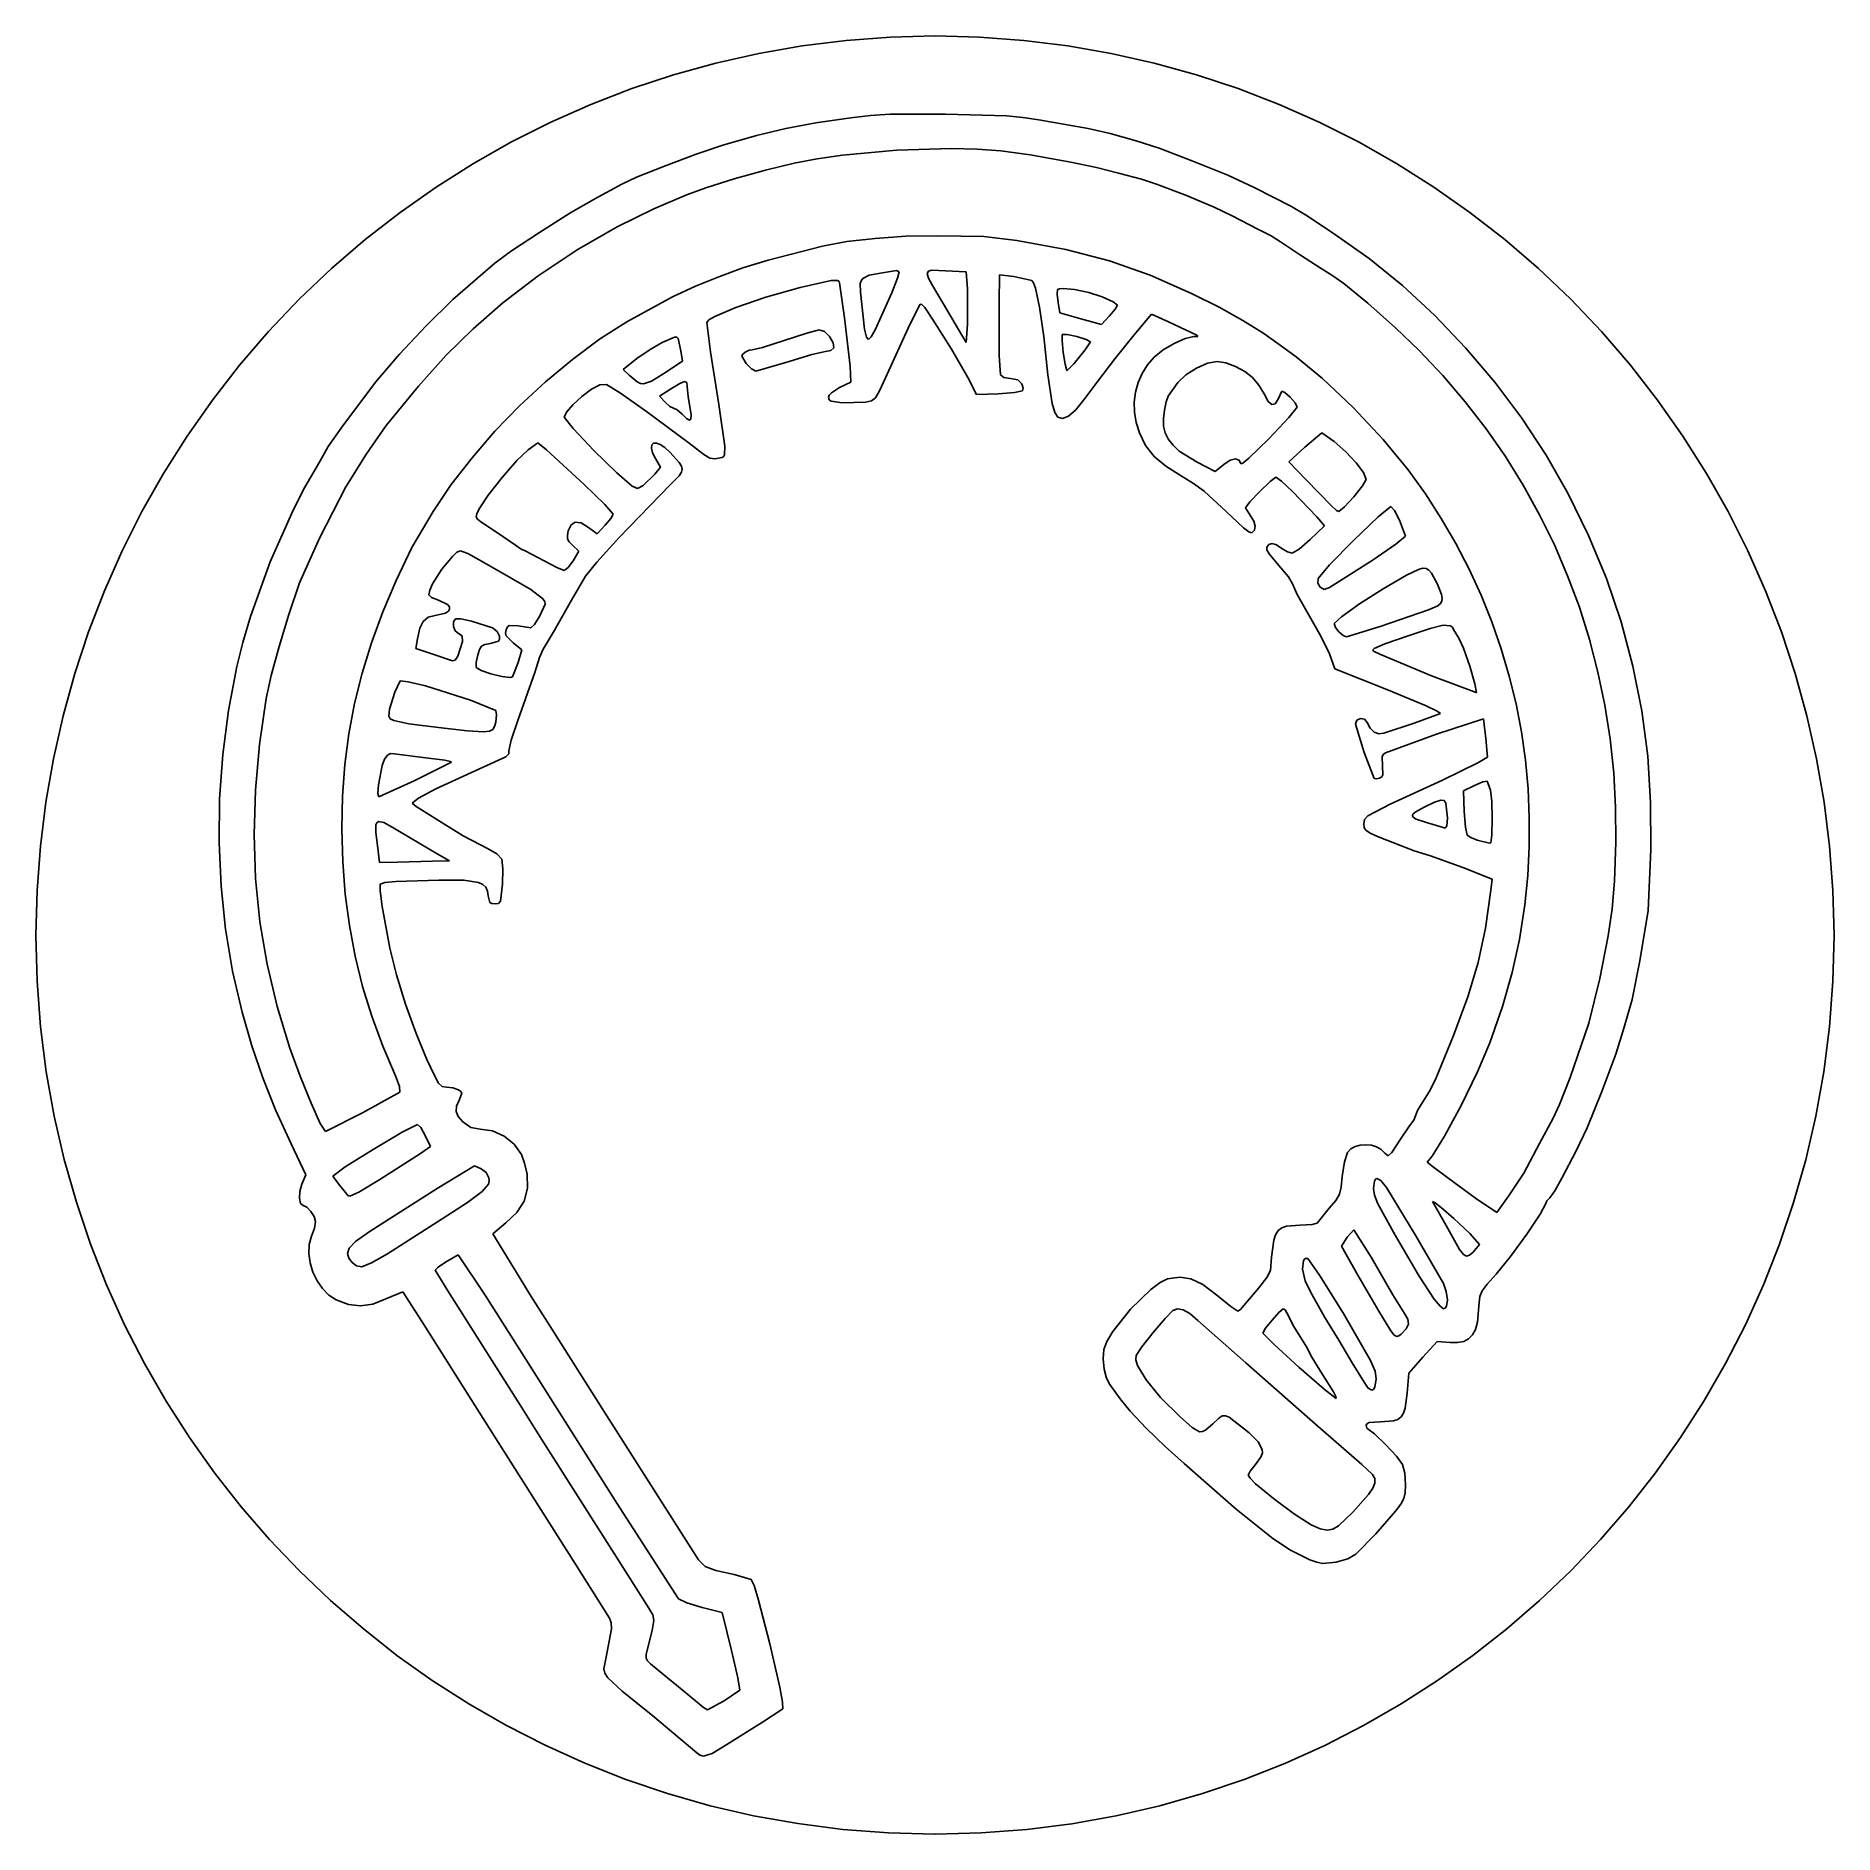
# Model space of a CAD drawing. Extents: x -500 to -240, y -55 to 205.
import ezdxf

# ---------------------------------------------------------------- set-up
doc = ezdxf.new("R2010")
doc.units = 0

msp = doc.modelspace()

# ---------------------------------------------------------------- linework, layer by layer
at = {"layer": 'Layer 1'}
for p, q in [((-395.381186, 202.781003), (-389.098079, 203.877319)), ((-389.098079, 203.877319), (-382.749909, 204.665866)), ((-382.749909, 204.665866), (-376.347331, 205.142231)), ((-376.347331, 205.142231), (-369.901, 205.302)), ((-369.901, 205.302), (-363.454669, 205.142231)), ((-363.454669, 205.142231), (-357.052091, 204.665866)), ((-357.052091, 204.665866), (-350.703921, 203.877319)), ((-350.703921, 203.877319), (-344.420814, 202.781003)), ((-407.709588, 199.682722), (-401.588574, 201.381333)), ((-401.588574, 201.381333), (-395.381186, 202.781003)), ((-344.420814, 202.781003), (-338.213426, 201.381333)), ((-338.213426, 201.381333), (-332.092412, 199.682722)), ((-419.649869, 195.40633), (-413.733571, 197.689583)), ((-413.733571, 197.689583), (-407.709588, 199.682722)), ((-332.092412, 199.682722), (-326.068429, 197.689583)), ((-326.068429, 197.689583), (-320.152131, 195.40633)), ((-425.447826, 192.837377), (-419.649869, 195.40633)), ((-320.152131, 195.40633), (-314.354174, 192.837377)), ((-431.116787, 189.987137), (-425.447826, 192.837377)), ((-387.149597, 192.748642), (-391.460678, 191.935932)), ((-382.09355, 193.487463), (-387.149597, 192.748642)), ((-382.09302, 193.487463), (-382.09355, 193.487463)), ((-379.231815, 193.813763), (-382.09302, 193.487463)), ((-376.39766, 193.990264), (-379.231815, 193.813763)), ((-368.39512, 193.980973), (-376.39766, 193.990264)), ((-359.535722, 193.731264), (-368.39512, 193.980973)), ((-357.222759, 193.521139), (-359.535722, 193.731264)), ((-354.87502, 193.167073), (-357.222759, 193.521139)), ((-347.774609, 191.942403), (-354.87502, 193.167073)), ((-314.354174, 192.837377), (-308.685213, 189.987137)), ((-436.646096, 186.860024), (-431.116787, 189.987137)), ((-395.713495, 190.901115), (-400.59475, 189.495973)), ((-391.460678, 191.935932), (-395.713495, 190.901115)), ((-344.57902, 191.187863), (-347.774609, 191.942403)), ((-340.82109, 190.142963), (-344.57902, 191.187863)), ((-337.505966, 189.064247), (-340.82109, 190.142963)), ((-308.685213, 189.987137), (-303.155904, 186.860024)), ((-404.433118, 188.204487), (-409.021158, 186.497339)), ((-400.59475, 189.495973), (-404.433118, 188.204487)), ((-390.27713, 186.910589), (-386.931791, 187.545737)), ((-386.931791, 187.545737), (-383.269472, 188.076223)), ((-383.269472, 188.076223), (-375.404729, 188.79841)), ((-375.404729, 188.79841), (-367.504561, 189.027565)), ((-367.504561, 189.027565), (-363.797962, 188.941759)), ((-363.797962, 188.941759), (-360.39063, 188.714099)), ((-360.39063, 188.714099), (-356.12113, 188.127569)), ((-356.12113, 188.127569), (-350.25069, 187.042879)), ((-332.625342, 187.216859), (-337.505966, 189.064247)), ((-327.573093, 185.150068), (-332.625342, 187.216859)), ((-442.025097, 183.460453), (-436.646096, 186.860024)), ((-413.042793, 184.882361), (-415.18195, 183.867383)), ((-409.021158, 186.497339), (-413.042793, 184.882361)), ((-403.055549, 183.343184), (-398.937425, 184.633773)), ((-398.937425, 184.633773), (-394.402878, 185.904312)), ((-394.402878, 185.904312), (-390.27713, 186.910589)), ((-350.25069, 187.042879), (-346.545381, 186.272303)), ((-346.545381, 186.272303), (-343.38287, 185.445049)), ((-343.38287, 185.445049), (-340.0456, 184.576879)), ((-323.74309, 183.413143), (-327.573093, 185.150068)), ((-303.155904, 186.860024), (-297.776903, 183.460453)), ((-447.243135, 179.792835), (-442.025097, 183.460453)), ((-415.18195, 183.867383), (-419.0959, 181.735203)), ((-410.55758, 180.285669), (-405.93203, 182.276759)), ((-405.93203, 182.276759), (-403.055549, 183.343184)), ((-340.0456, 184.576879), (-337.857375, 183.89109)), ((-337.857375, 183.89109), (-333.770122, 182.307653)), ((-333.770122, 182.307653), (-329.545758, 180.537464)), ((-318.355444, 180.638087), (-323.74309, 183.413143)), ((-297.776903, 183.460453), (-292.558865, 179.792835)), ((-452.289555, 175.861586), (-447.243135, 179.792835)), ((-422.695113, 179.663403), (-427.111334, 176.905993)), ((-419.0959, 181.735203), (-422.695113, 179.663403)), ((-415.877963, 177.710018), (-410.55758, 180.285669)), ((-329.545758, 180.537464), (-326.9462, 179.291419)), ((-316.09343, 179.274373), (-318.355444, 180.638087)), ((-292.558865, 179.792835), (-287.512445, 175.861586)), ((-427.111334, 176.905993), (-431.134988, 174.240203)), ((-421.626334, 174.379), (-415.877963, 177.710018)), ((-326.9462, 179.291419), (-323.20999, 177.355619)), ((-323.20999, 177.355619), (-321.299361, 176.392274)), ((-312.00787, 176.545863), (-316.09343, 179.274373)), ((-457.153701, 171.671118), (-452.289555, 175.861586)), ((-431.134988, 174.240203), (-433.5565, 172.443263)), ((-427.296853, 170.607217), (-421.626334, 174.379)), ((-386.18547, 174.920129), (-394.047961, 172.905881)), ((-382.632112, 175.562276), (-386.18547, 174.920129)), ((-378.557016, 176.036658), (-382.632112, 175.562276)), ((-374.122372, 176.32872), (-378.557016, 176.036658)), ((-369.49037, 176.423909), (-374.122372, 176.32872)), ((-362.856002, 176.314575), (-369.49037, 176.423909)), ((-358.07817, 175.723179), (-362.856002, 176.314575)), ((-350.985637, 174.415248), (-358.07817, 175.723179)), ((-344.691172, 172.790969), (-350.985637, 174.415248)), ((-321.299361, 176.392274), (-319.95334, 175.549529)), ((-319.95334, 175.549529), (-317.17263, 173.725349)), ((-307.114321, 173.110963), (-312.00787, 176.545863)), ((-287.512445, 175.861586), (-282.648299, 171.671118)), ((-461.824917, 167.225846), (-457.153701, 171.671118)), ((-433.5565, 172.443263), (-436.02871, 170.345203)), ((-397.678291, 171.758124), (-401.16302, 170.495313)), ((-394.047961, 172.905881), (-397.678291, 171.758124)), ((-338.774832, 170.72335), (-344.691172, 172.790969)), ((-317.17263, 173.725349), (-314.0648, 171.679479)), ((-314.0648, 171.679479), (-312.51038, 170.701239)), ((-302.307358, 169.201179), (-307.114321, 173.110963)), ((-282.648299, 171.671118), (-277.977083, 167.225846)), ((-436.02871, 170.345203), (-439.603597, 167.209572)), ((-432.38368, 166.709269), (-427.296853, 170.607217)), ((-404.543406, 169.101472), (-407.860704, 167.560628)), ((-401.16302, 170.495313), (-404.543406, 169.101472)), ((-389.40826, 168.945357), (-384.921006, 169.923707)), ((-384.921006, 169.923707), (-383.975819, 169.918223)), ((-383.975819, 169.918223), (-383.761601, 169.799472)), ((-383.761601, 169.799472), (-383.6944, 169.606297)), ((-383.6944, 169.606297), (-382.98487, 164.536327)), ((-380.712401, 169.486818), (-380.59079, 169.916084)), ((-380.69081, 168.25278), (-380.712401, 169.486818)), ((-380.59079, 169.916084), (-380.351616, 170.248037)), ((-380.351616, 170.248037), (-379.432699, 170.703576)), ((-379.432699, 170.703576), (-377.77989, 171.02057)), ((-377.77989, 171.02057), (-375.48286, 171.36939)), ((-375.299735, 170.269652), (-376.122994, 168.156414)), ((-375.48286, 171.36939), (-375.07464, 171.21178)), ((-375.07464, 171.21178), (-375.299735, 170.269652)), ((-371.016729, 170.935991), (-370.864587, 171.289036)), ((-370.821318, 170.273028), (-371.016729, 170.935991)), ((-370.864587, 171.289036), (-370.368539, 171.417289)), ((-370.27471, 169.21502), (-370.821318, 170.273028)), ((-370.368539, 171.417289), (-368.3593, 171.33993)), ((-368.11332, 165.57336), (-370.27471, 169.21502)), ((-368.3593, 171.33993), (-365.3724, 171.19524)), ((-365.3724, 171.19524), (-365.19465, 168.72459)), ((-360.61417, 166.724287), (-360.56767, 170.752457)), ((-360.56767, 170.752457), (-358.52181, 170.504417)), ((-358.52181, 170.504417), (-355.91423, 169.964917)), ((-355.91423, 169.964917), (-355.641327, 169.608576)), ((-355.641327, 169.608576), (-355.357077, 168.828001)), ((-332.81667, 168.085399), (-338.774832, 170.72335)), ((-312.51038, 170.701239), (-310.785637, 169.525257)), ((-310.785637, 169.525257), (-307.336442, 166.660045)), ((-297.642341, 164.877999), (-302.307358, 169.201179)), ((-466.270185, 162.554626), (-461.824917, 167.225846)), ((-439.603597, 167.209572), (-443.489729, 163.410964)), ((-436.666196, 162.967362), (-432.38368, 166.709269)), ((-407.860704, 167.560628), (-414.47107, 163.974029)), ((-398.68297, 166.057629), (-394.357202, 167.535798)), ((-394.357202, 167.535798), (-389.40826, 168.945357)), ((-380.082054, 162.895817), (-380.69081, 168.25278)), ((-376.122994, 168.156414), (-378.56796, 162.81177)), ((-373.52653, 163.586284), (-372.02692, 166.500037)), ((-372.02692, 166.500037), (-371.783067, 166.448143)), ((-371.783067, 166.448143), (-371.367876, 166.025088)), ((-365.19465, 168.72459), (-365.19465, 163.61638)), ((-360.633391, 159.104812), (-360.61417, 166.724287)), ((-355.357077, 168.828001), (-354.76733, 166.069553)), ((-352.233639, 167.952139), (-352.17673, 168.6171)), ((-352.10493, 166.78362), (-352.233639, 167.952139)), ((-352.17673, 168.6171), (-351.905884, 168.757423)), ((-351.84447, 165.25659), (-352.10493, 166.78362)), ((-351.905884, 168.757423), (-351.36733, 168.802784)), ((-351.36733, 168.802784), (-349.715701, 168.64498)), ((-349.715701, 168.64498), (-347.679055, 168.216403)), ((-347.679055, 168.216403), (-345.7146, 167.58977)), ((-345.7146, 167.58977), (-344.14414, 166.874548)), ((-344.14414, 166.874548), (-343.49096, 166.3883)), ((-328.804965, 166.06528), (-332.81667, 168.085399)), ((-307.336442, 166.660045), (-303.318092, 163.099705)), ((-277.977083, 167.225846), (-273.531814, 162.554626)), ((-414.47107, 163.974029), (-418.398552, 161.448765)), ((-402.89116, 163.865047), (-402.59561, 164.241974)), ((-402.377879, 159.631964), (-402.89116, 163.865047)), ((-402.59561, 164.241974), (-401.742107, 164.753247)), ((-401.742107, 164.753247), (-398.68297, 166.057629)), ((-382.98487, 164.536327), (-382.1844, 157.536747)), ((-371.367876, 166.025088), (-370.15624, 164.226787)), ((-370.15624, 164.226787), (-367.53004, 160.027567)), ((-365.3724, 160.97881), (-368.11332, 165.57336)), ((-354.76733, 166.069553), (-354.170578, 161.840388)), ((-348.82399, 164.42149), (-351.84447, 165.25659)), ((-345.8035, 163.5864), (-348.82399, 164.42149)), ((-344.64748, 164.8256), (-345.8035, 163.5864)), ((-343.830728, 165.795942), (-344.64748, 164.8256)), ((-343.49096, 166.3883), (-343.830728, 165.795942)), ((-341.0986, 162.081147), (-339.34933, 164.171457)), ((-339.34933, 164.171457), (-338.58865, 165.097497)), ((-338.58865, 165.097497), (-336.14695, 163.976117)), ((-336.14695, 163.976117), (-332.051381, 162.051305)), ((-325.39986, 164.170687), (-328.804965, 166.06528)), ((-322.36731, 162.263414), (-325.39986, 164.170687)), ((-293.17463, 160.202913), (-297.642341, 164.877999)), ((-470.460649, 157.690477), (-466.270185, 162.554626)), ((-443.489729, 163.410964), (-447.344726, 159.299226)), ((-440.564447, 159.127258), (-436.666196, 162.967362)), ((-418.398552, 161.448765), (-422.332978, 158.538684)), ((-409.35897, 160.97623), (-407.585374, 161.726124)), ((-407.585374, 161.726124), (-407.247791, 161.730204)), ((-407.247791, 161.730204), (-407.06247, 161.5395)), ((-407.06247, 161.5395), (-406.65837, 159.78405)), ((-391.70109, 161.27285), (-394.823885, 160.2505)), ((-388.45777, 162.349676), (-391.70109, 161.27285)), ((-386.65541, 162.82573), (-388.45777, 162.349676)), ((-385.898423, 162.551006), (-386.65541, 162.82573)), ((-385.141839, 161.831446), (-385.898423, 162.551006)), ((-384.613387, 160.950669), (-385.141839, 161.831446)), ((-379.823383, 161.725069), (-380.082054, 162.895817)), ((-379.5281, 161.38757), (-379.823383, 161.725069)), ((-379.124616, 161.787257), (-379.5281, 161.38757)), ((-379.5281, 161.38757), (-379.5281, 161.38757)), ((-378.56796, 162.81177), (-379.124616, 161.787257)), ((-377.04832, 155.856737), (-373.52653, 163.586284)), ((-365.19465, 163.61638), (-365.3724, 160.97881)), ((-354.170578, 161.840388), (-353.59241, 156.291317)), ((-351.518737, 161.242068), (-351.50564, 162.1464)), ((-351.344619, 159.529959), (-351.518737, 161.242068)), ((-351.50564, 162.1464), (-350.785785, 162.154588)), ((-350.785785, 162.154588), (-349.385488, 161.84917)), ((-349.385488, 161.84917), (-348.020263, 161.420159)), ((-348.020263, 161.420159), (-347.40563, 161.05757)), ((-343.87619, 158.604357), (-341.0986, 162.081147)), ((-333.731808, 161.54261), (-335.303695, 160.854162)), ((-332.46035, 161.825347), (-333.731808, 161.54261)), ((-331.907645, 161.851248), (-332.46035, 161.825347)), ((-332.051381, 162.051305), (-331.907645, 161.851248)), ((-319.47327, 160.205259), (-322.36731, 162.263414)), ((-303.318092, 163.099705), (-299.88588, 159.838339)), ((-273.531814, 162.554626), (-269.341351, 157.690477)), ((-447.344726, 159.299226), (-450.82621, 155.224203)), ((-444.59234, 154.649734), (-440.564447, 159.127258)), ((-415.01134, 157.09016), (-413.00887, 158.64769)), ((-413.00887, 158.64769), (-411.110563, 159.974215)), ((-411.110563, 159.974215), (-409.35897, 160.97623)), ((-406.65837, 159.78405), (-406.41186, 158.29525)), ((-401.16052, 152.022847), (-402.377879, 159.631964)), ((-397.724937, 159.260392), (-397.82601, 158.983999)), ((-397.82601, 158.983999), (-397.20101, 157.9485)), ((-397.3669, 159.55719), (-397.724937, 159.260392)), ((-396.790154, 159.859853), (-397.3669, 159.55719)), ((-396.33646, 159.90549), (-396.790154, 159.859853)), ((-394.823885, 160.2505), (-396.33646, 159.90549)), ((-390.98952, 158.24823), (-387.702041, 159.253342)), ((-387.702041, 159.253342), (-385.74693, 159.6714)), ((-385.74693, 159.6714), (-384.976983, 159.823999)), ((-384.976983, 159.823999), (-384.5408, 160.19229)), ((-384.5408, 160.19229), (-384.613387, 160.950669)), ((-367.53004, 160.027567), (-365.17308, 155.935827)), ((-360.4359, 156.283087), (-360.633391, 159.104812)), ((-351.086551, 157.826278), (-351.344619, 159.529959)), ((-348.20557, 159.91036), (-349.84786, 157.88412)), ((-347.40563, 161.05757), (-348.20557, 159.91036)), ((-346.36441, 155.402997), (-343.87619, 158.604357)), ((-338.19747, 158.856017), (-339.176552, 157.738318)), ((-336.88819, 159.908974), (-338.19747, 158.856017)), ((-335.303695, 160.854162), (-336.88819, 159.908974)), ((-317.69561, 158.884409), (-319.47327, 160.205259)), ((-313.847898, 155.754044), (-317.69561, 158.884409)), ((-299.88588, 159.838339), (-296.453077, 156.197806)), ((-288.959587, 155.237408), (-293.17463, 160.202913)), ((-474.391895, 152.644055), (-470.460649, 157.690477)), ((-422.332978, 158.538684), (-426.209628, 155.307203)), ((-414.10753, 156.25248), (-415.01134, 157.09016)), ((-412.962388, 155.291034), (-414.10753, 156.25248)), ((-409.13262, 156.49381), (-410.89206, 155.39146)), ((-406.41186, 158.29525), (-409.13262, 156.49381)), ((-397.20101, 157.9485), (-396.446296, 157.155131)), ((-396.446296, 157.155131), (-395.798, 156.82506)), ((-395.798, 156.82506), (-390.98952, 158.24823)), ((-395.798, 156.82506), (-395.798, 156.82506)), ((-382.1844, 157.536747), (-382.0935, 155.224227)), ((-359.954712, 155.898877), (-360.4359, 156.283087)), ((-353.59241, 156.291317), (-352.977185, 152.133535)), ((-350.8478, 156.94723), (-351.086551, 157.826278)), ((-350.7992, 156.93823), (-350.8478, 156.94723)), ((-349.84786, 157.88412), (-350.79923, 156.93793)), ((-350.79923, 156.93793), (-350.7992, 156.93823)), ((-339.959725, 156.511993), (-340.543388, 155.195439)), ((-339.176552, 157.738318), (-339.959725, 156.511993)), ((-334.79716, 155.18588), (-333.627145, 156.311169)), ((-333.627145, 156.311169), (-332.106955, 157.28956)), ((-332.106955, 157.28956), (-330.503012, 157.978856)), ((-330.503012, 157.978856), (-329.08174, 158.23686)), ((-329.08174, 158.23686), (-327.867099, 158.024646)), ((-327.867099, 158.024646), (-326.44572, 157.52114)), ((-326.44572, 157.52114), (-325.112098, 156.792107)), ((-325.112098, 156.792107), (-324.002199, 155.905317)), ((-296.453077, 156.197806), (-293.22948, 152.421353)), ((-269.341351, 157.690477), (-265.410105, 152.644055)), ((-450.82621, 155.224203), (-455.683927, 148.745694)), ((-449.26378, 148.995569), (-444.59234, 154.649734)), ((-426.209628, 155.307203), (-429.963782, 151.817737)), ((-420.979071, 153.16218), (-419.55009, 154.242867)), ((-419.55009, 154.242867), (-418.353341, 154.854391)), ((-418.353341, 154.854391), (-417.41535, 154.912077)), ((-417.41535, 154.912077), (-415.379947, 153.668098)), ((-415.379947, 153.668098), (-411.62397, 150.980527)), ((-412.495523, 155.059425), (-412.962388, 155.291034)), ((-412.0296, 154.99726), (-412.495523, 155.059425)), ((-410.89206, 155.39146), (-412.0296, 154.99726)), ((-412.0296, 154.99726), (-412.0296, 154.99726)), ((-409.74603, 153.21753), (-408.01745, 154.30325)), ((-408.01745, 154.30325), (-406.788011, 155.04493)), ((-406.788011, 155.04493), (-406.106495, 155.327499)), ((-406.106495, 155.327499), (-405.808012, 155.172485)), ((-405.808012, 155.172485), (-405.72767, 154.60142)), ((-405.72767, 154.60142), (-405.58297, 153.18755)), ((-384.884854, 153.717256), (-385.191442, 153.364897)), ((-383.69444, 154.456317), (-384.884854, 153.717256)), ((-382.0935, 155.224227), (-383.69444, 154.456317)), ((-378.510884, 152.973066), (-377.913756, 153.97281)), ((-377.913756, 153.97281), (-377.04832, 155.856737)), ((-365.17308, 155.935827), (-363.89615, 153.445017)), ((-363.89615, 153.445017), (-360.71961, 153.570597)), ((-360.71961, 153.570597), (-358.388459, 153.741458)), ((-358.99051, 155.758057), (-359.954712, 155.898877)), ((-357.938966, 155.586782), (-358.99051, 155.758057)), ((-358.388459, 153.741458), (-357.24386, 153.976767)), ((-357.34514, 155.008227), (-357.938966, 155.586782)), ((-357.149896, 154.395882), (-357.34514, 155.008227)), ((-357.24386, 153.976767), (-357.149896, 154.395882)), ((-348.39014, 152.683267), (-346.36441, 155.402997)), ((-340.923942, 153.807057), (-341.097788, 152.365245)), ((-340.543388, 155.195439), (-340.923942, 153.807057)), ((-336.179712, 153.223969), (-334.79716, 155.18588)), ((-324.002199, 155.905317), (-323.082992, 154.828827)), ((-323.082992, 154.828827), (-322.32145, 153.53069)), ((-322.32145, 153.53069), (-321.7086, 152.466753)), ((-320.29779, 152.7943), (-319.75518, 153.95288)), ((-319.75518, 153.95288), (-319.327674, 153.763665)), ((-319.327674, 153.763665), (-318.567351, 153.063936)), ((-309.433352, 151.558668), (-313.847898, 155.754044)), ((-285.052572, 150.042972), (-288.959587, 155.237408)), ((-478.059508, 147.426014), (-474.391895, 152.644055)), ((-429.963782, 151.817737), (-433.530723, 148.1337)), ((-423.54313, 150.163007), (-423.187574, 150.905649)), ((-423.187574, 150.905649), (-422.262226, 151.977573)), ((-422.262226, 151.977573), (-420.979071, 153.16218)), ((-411.62397, 150.980527), (-405.45949, 146.441277)), ((-408.93368, 152.35298), (-409.74603, 153.21753)), ((-408.239799, 151.742359), (-408.93368, 152.35298)), ((-407.71205, 151.48843), (-408.239799, 151.742359)), ((-407.177205, 151.226952), (-407.71205, 151.48843)), ((-406.46665, 150.59856), (-407.177205, 151.226952)), ((-405.58297, 153.18755), (-405.163674, 150.517839)), ((-400.313035, 145.996412), (-401.16052, 152.022847)), ((-385.191442, 153.364897), (-385.29535, 153.033147)), ((-385.29535, 153.033147), (-385.217736, 152.697109)), ((-385.217736, 152.697109), (-384.9253, 152.480441)), ((-384.9253, 152.480441), (-383.33839, 152.264717)), ((-383.33839, 152.264717), (-379.94839, 152.363417)), ((-379.94839, 152.363417), (-379.101747, 152.541827)), ((-379.101747, 152.541827), (-378.510884, 152.973066)), ((-352.977185, 152.133535), (-352.581007, 150.833703)), ((-352.581007, 150.833703), (-352.15217, 150.165077)), ((-350.577654, 150.337325), (-349.557156, 151.240833)), ((-349.557156, 151.240833), (-348.39014, 152.683267)), ((-341.097788, 152.365245), (-341.061326, 150.888401)), ((-341.061326, 150.888401), (-340.810957, 149.394926)), ((-336.871077, 149.987808), (-336.71799, 151.20163)), ((-336.71799, 151.20163), (-336.469987, 152.395339)), ((-336.469987, 152.395339), (-336.179712, 153.223969)), ((-321.7086, 152.466753), (-321.184959, 151.99587)), ((-321.184959, 151.99587), (-320.723648, 152.108299)), ((-320.723648, 152.108299), (-320.29779, 152.7943)), ((-317.51813, 151.6476), (-318.720097, 150.128167)), ((-318.567351, 153.063936), (-317.84168, 152.23236)), ((-317.84168, 152.23236), (-317.51813, 151.6476)), ((-305.095911, 146.946313), (-309.433352, 151.558668)), ((-293.22948, 152.421353), (-290.217549, 148.515125)), ((-265.410105, 152.644055), (-261.742492, 147.426014)), ((-455.683927, 148.745694), (-457.625215, 145.922747)), ((-452.09109, 144.864013), (-449.26378, 148.995569)), ((-422.226653, 148.51768), (-423.54313, 150.163007)), ((-419.211171, 145.36557), (-422.226653, 148.51768)), ((-405.822238, 149.969684), (-406.46665, 150.59856)), ((-405.40107, 149.73143), (-405.822238, 149.969684)), ((-405.193817, 149.908086), (-405.40107, 149.73143)), ((-405.40107, 149.73143), (-405.40107, 149.73143)), ((-405.163674, 150.517839), (-405.193817, 149.908086)), ((-352.15217, 150.165077), (-351.444902, 149.97724)), ((-351.444902, 149.97724), (-350.577654, 150.337325)), ((-340.810957, 149.394926), (-340.34308, 147.903217)), ((-336.836785, 148.891754), (-336.871077, 149.987808)), ((-336.602636, 147.893574), (-336.836785, 148.891754)), ((-318.720097, 150.128167), (-321.60985, 147.0639)), ((-290.217549, 148.515125), (-287.419739, 144.485266)), ((-281.508946, 144.681095), (-285.052572, 150.042972)), ((-481.459076, 142.04701), (-478.059508, 147.426014)), ((-457.625215, 145.922747), (-458.41076, 144.546803)), ((-433.530723, 148.1337), (-436.845731, 144.31851)), ((-428.74453, 145.45779), (-427.35134, 146.48254)), ((-427.35134, 146.48254), (-426.07028, 145.46606)), ((-410.862327, 146.158495), (-410.918529, 145.700597)), ((-410.918529, 145.700597), (-410.752102, 145.044382)), ((-410.610854, 146.40683), (-410.862327, 146.158495)), ((-410.191464, 146.434354), (-410.610854, 146.40683)), ((-409.631515, 146.229821), (-410.191464, 146.434354)), ((-408.958361, 145.781984), (-409.631515, 146.229821)), ((-408.19936, 145.079597), (-408.958361, 145.781984)), ((-405.45949, 146.441277), (-403.33817, 144.795377)), ((-400.361522, 144.742907), (-400.313035, 145.996412)), ((-340.34308, 147.903217), (-339.443444, 146.064961)), ((-339.443444, 146.064961), (-338.220229, 144.513475)), ((-336.156154, 146.973372), (-336.602636, 147.893574)), ((-335.48486, 146.111254), (-336.156154, 146.973372)), ((-334.576278, 145.287322), (-335.48486, 146.111254)), ((-321.60985, 147.0639), (-324.499622, 144.275527)), ((-318.72272, 143.73335), (-316.4412, 145.83193)), ((-316.4412, 145.83193), (-313.97107, 147.92689)), ((-313.97107, 147.92689), (-312.18151, 146.65204)), ((-312.18151, 146.65204), (-310.477584, 145.145402)), ((-301.47951, 142.565009), (-305.095911, 146.946313)), ((-261.742492, 147.426014), (-258.342924, 142.04701)), ((-458.41076, 144.546803), (-459.37299, 142.853363)), ((-455.08565, 140.109289), (-452.09109, 144.864013)), ((-436.845731, 144.31851), (-439.844086, 140.435581)), ((-432.498627, 141.476179), (-430.366866, 143.910909)), ((-430.366866, 143.910909), (-428.74453, 145.45779)), ((-426.07028, 145.46606), (-420.60912, 140.455)), ((-415.897612, 142.122278), (-419.211171, 145.36557)), ((-410.752102, 145.044382), (-410.33569, 144.201097)), ((-410.33569, 144.201097), (-409.60342, 142.960867)), ((-406.8974, 143.631877), (-408.19936, 145.079597)), ((-406.571, 143.110564), (-406.8974, 143.631877)), ((-406.460595, 142.653276), (-406.571, 143.110564)), ((-403.33817, 144.795377), (-402.45599, 144.239167)), ((-402.45599, 144.239167), (-401.67521, 144.168027)), ((-401.67521, 144.168027), (-400.70731, 144.367497)), ((-400.70731, 144.367497), (-400.498075, 144.459271)), ((-400.498075, 144.459271), (-400.361522, 144.742907)), ((-338.220229, 144.513475), (-336.507757, 143.080342)), ((-336.507757, 143.080342), (-334.14035, 141.597147)), ((-331.99734, 143.67444), (-334.576278, 145.287322)), ((-329.41197, 142.32103), (-331.99734, 143.67444)), ((-328.12884, 143.35048), (-329.41197, 142.32103)), ((-327.1993, 143.944601), (-328.12884, 143.35048)), ((-326.426071, 144.155814), (-327.1993, 143.944601)), ((-325.897412, 143.98166), (-326.426071, 144.155814)), ((-325.70158, 143.41968), (-325.897412, 143.98166)), ((-325.378712, 143.546219), (-325.70158, 143.41968)), ((-324.499622, 144.275527), (-325.378712, 143.546219)), ((-316.2526, 141.14023), (-318.72272, 143.73335)), ((-310.477584, 145.145402), (-308.996571, 143.564124)), ((-308.996571, 143.564124), (-307.951641, 142.160091)), ((-287.419739, 144.485266), (-284.83851, 140.337919)), ((-278.38407, 139.213263), (-281.508946, 144.681095)), ((-484.586184, 136.517699), (-481.459076, 142.04701)), ((-459.37299, 142.853363), (-461.026454, 140.043322)), ((-439.844086, 140.435581), (-442.46107, 136.548329)), ((-434.520421, 138.900732), (-432.498627, 141.476179)), ((-420.60912, 140.455), (-417.656564, 137.539685)), ((-413.6869, 140.203407), (-415.897612, 142.122278)), ((-410.43594, 141.946977), (-412.08596, 140.310377)), ((-409.60342, 142.960867), (-410.43594, 141.946977)), ((-408.17306, 140.399267), (-406.886597, 141.717752)), ((-406.886597, 141.717752), (-406.565892, 142.206757)), ((-406.565892, 142.206757), (-406.460595, 142.653276)), ((-334.14035, 141.597147), (-332.511378, 140.594461)), ((-332.511378, 140.594461), (-331.000535, 139.487124)), ((-322.94235, 139.446517), (-321.459914, 140.884594)), ((-321.459914, 140.884594), (-320.62696, 141.525827)), ((-320.62696, 141.525827), (-319.814401, 140.914634)), ((-319.814401, 140.914634), (-318.212382, 139.415777)), ((-312.570916, 137.344966), (-316.2526, 141.14023)), ((-307.55596, 141.18519), (-308.107662, 140.23589)), ((-307.951641, 142.160091), (-307.55596, 141.18519)), ((-298.996238, 139.092759), (-301.47951, 142.565009)), ((-258.342924, 142.04701), (-255.215816, 136.517699)), ((-461.026454, 140.043322), (-462.720361, 136.755488)), ((-458.846726, 132.788372), (-455.08565, 140.109289)), ((-435.81285, 136.9317), (-434.520421, 138.900732)), ((-415.547745, 132.800336), (-408.17306, 140.399267)), ((-412.897909, 139.878007), (-413.6869, 140.203407)), ((-412.08596, 140.310377), (-412.897909, 139.878007)), ((-331.000535, 139.487124), (-327.81776, 136.546807)), ((-324.98846, 137.093547), (-324.357466, 137.940024)), ((-324.357466, 137.940024), (-322.94235, 139.446517)), ((-318.212382, 139.415777), (-314.70435, 135.763397)), ((-309.355224, 138.665614), (-310.687331, 137.194988)), ((-308.107662, 140.23589), (-309.355224, 138.665614)), ((-296.697653, 135.537509), (-298.996238, 139.092759)), ((-284.83851, 140.337919), (-282.476319, 136.07923)), ((-275.385489, 133.074434), (-278.38407, 139.213263)), ((-487.436419, 130.848736), (-484.586184, 136.517699)), ((-462.720361, 136.755488), (-466.025401, 129.256102)), ((-442.46107, 136.548329), (-445.573035, 131.35136)), ((-436.240762, 135.789324), (-436.151494, 136.225607)), ((-436.060777, 135.454619), (-436.240762, 135.789324)), ((-436.151494, 136.225607), (-435.81285, 136.9317)), ((-435.59166, 135.05326), (-436.060777, 135.454619)), ((-417.656564, 137.539685), (-416.42849, 136.14105)), ((-416.76825, 135.546963), (-417.58501, 134.56544)), ((-416.42849, 136.14105), (-416.76825, 135.546963)), ((-327.81776, 136.546807), (-325.300284, 134.160261)), ((-324.27687, 135.930307), (-324.98846, 137.093547)), ((-323.789781, 135.135949), (-324.27687, 135.930307)), ((-314.70435, 135.763397), (-313.56227, 134.447707)), ((-311.841766, 136.70115), (-312.570916, 137.344966)), ((-311.49267, 136.54464), (-311.841766, 136.70115)), ((-310.687331, 137.194988), (-311.49267, 136.54464)), ((-311.49267, 136.54464), (-311.49267, 136.54464)), ((-309.363762, 132.365366), (-305.827714, 135.746975)), ((-305.827714, 135.746975), (-303.97708, 137.25623)), ((-303.97708, 137.25623), (-303.45745, 136.678519)), ((-303.45745, 136.678519), (-302.73325, 135.28942)), ((-302.73325, 135.28942), (-301.86301, 132.96708)), ((-294.585011, 131.903944), (-296.697653, 135.537509)), ((-282.476319, 136.07923), (-280.335623, 131.715343)), ((-255.215816, 136.517699), (-252.365581, 130.848736)), ((-461.79016, 126.226889), (-458.846726, 132.788372)), ((-433.15098, 133.44302), (-435.59166, 135.05326)), ((-430.54391, 131.67466), (-433.15098, 133.44302)), ((-422.92526, 133.73138), (-423.058815, 133.066533)), ((-423.058815, 133.066533), (-423.026265, 132.581346)), ((-422.526622, 134.633242), (-422.92526, 133.73138)), ((-421.917131, 135.014359), (-422.526622, 134.633242)), ((-421.076605, 134.878139), (-421.917131, 135.014359)), ((-419.98486, 134.22799), (-421.076605, 134.878139)), ((-418.741, 133.30763), (-419.98486, 134.22799)), ((-418.815357, 129.202546), (-415.547745, 132.800336)), ((-417.58501, 134.56544), (-418.741, 133.30763)), ((-325.300284, 134.160261), (-324.524785, 133.598704)), ((-324.524785, 133.598704), (-324.09137, 133.474647)), ((-324.09137, 133.474647), (-323.690952, 133.827634)), ((-323.592449, 134.40823), (-323.789781, 135.135949)), ((-323.690952, 133.827634), (-323.592449, 134.40823)), ((-313.56227, 134.447707), (-315.6283, 132.479867)), ((-301.86301, 132.96708), (-303.277447, 131.832355)), ((-272.819176, 126.862382), (-275.385489, 133.074434)), ((-490.005368, 125.050777), (-487.436419, 130.848736)), ((-445.573035, 131.35136), (-447.83336, 126.582529)), ((-441.202882, 128.192972), (-439.675625, 130.054091)), ((-439.675625, 130.054091), (-439.020089, 130.635859)), ((-439.020089, 130.635859), (-438.53227, 130.85197)), ((-438.53227, 130.85197), (-437.473575, 130.476497)), ((-437.473575, 130.476497), (-435.79859, 129.57349)), ((-429.72916, 131.093699), (-430.54391, 131.67466)), ((-429.18276, 130.85197), (-429.72916, 131.093699)), ((-426.43202, 129.4288), (-429.18276, 130.85197)), ((-423.026265, 132.581346), (-422.792445, 132.155704)), ((-422.792445, 132.155704), (-422.32219, 131.66949)), ((-422.32219, 131.66949), (-421.4065, 130.82044)), ((-421.4065, 130.82044), (-422.2085, 129.41588)), ((-321.615343, 131.776557), (-321.92559, 131.359007)), ((-321.92559, 131.359007), (-321.895892, 130.985213)), ((-321.895892, 130.985213), (-321.594395, 130.423182)), ((-321.13565, 131.889645), (-321.615343, 131.776557)), ((-321.594395, 130.423182), (-320.18461, 128.747287)), ((-320.506647, 131.699691), (-321.13565, 131.889645)), ((-319.74847, 131.208117), (-320.506647, 131.699691)), ((-318.940922, 130.707678), (-319.74847, 131.208117)), ((-318.2695, 130.503767), (-318.940922, 130.707678)), ((-317.256516, 131.087421), (-318.2695, 130.503767)), ((-315.6283, 132.479867), (-317.256516, 131.087421)), ((-312.84172, 128.83064), (-309.363762, 132.365366)), ((-303.277447, 131.832355), (-306.550032, 129.558786)), ((-292.659569, 128.196751), (-294.585011, 131.903944)), ((-280.335623, 131.715343), (-278.41888, 127.252402)), ((-252.365581, 130.848736), (-249.796632, 125.050777)), ((-466.025401, 129.256102), (-468.879911, 121.374521)), ((-442.540116, 126.067393), (-441.202882, 128.192972)), ((-435.79859, 129.57349), (-432.08358, 127.41807)), ((-432.08358, 127.41807), (-428.341633, 125.262462)), ((-424.58957, 128.424855), (-426.43202, 129.4288)), ((-423.52367, 128.00873), (-424.58957, 128.424855)), ((-422.925691, 128.423165), (-423.52367, 128.00873)), ((-423.52367, 128.00873), (-423.52367, 128.00873)), ((-422.2085, 129.41588), (-422.925691, 128.423165)), ((-420.44986, 127.194867), (-418.815357, 129.202546)), ((-320.18461, 128.747287), (-318.802936, 127.113117)), ((-314.51808, 126.86203), (-312.84172, 128.83064)), ((-306.550032, 129.558786), (-312.84531, 125.53601)), ((-301.70125, 127.33435), (-299.984848, 128.175742)), ((-299.984848, 128.175742), (-299.384646, 128.335401)), ((-299.384646, 128.335401), (-298.899679, 128.304213)), ((-298.899679, 128.304213), (-298.487373, 128.069562)), ((-298.487373, 128.069562), (-298.105155, 127.618832)), ((-298.105155, 127.618832), (-297.26069, 126.01867)), ((-290.922583, 124.420616), (-292.659569, 128.196751)), ((-492.288616, 119.134477), (-490.005368, 125.050777)), ((-463.338501, 121.651609), (-461.79016, 126.226889)), ((-447.83336, 126.582529), (-449.754097, 122.014718)), ((-443.1134, 124.47613), (-442.958122, 125.155048)), ((-442.958122, 125.155048), (-442.540116, 126.067393)), ((-428.341633, 125.262462), (-426.66169, 123.97642)), ((-422.47712, 123.736157), (-420.44986, 127.194867)), ((-318.802936, 127.113117), (-318.22815, 126.064247)), ((-318.22815, 126.064247), (-317.55601, 124.537016)), ((-314.536292, 126.198787), (-314.51808, 126.86203)), ((-314.21627, 125.61869), (-314.536292, 126.198787)), ((-313.62767, 125.27505), (-314.21627, 125.61869)), ((-312.84531, 125.53601), (-313.62768, 125.27505)), ((-313.62768, 125.27505), (-313.62767, 125.27505)), ((-308.506331, 123.176759), (-305.099466, 125.357497)), ((-305.099466, 125.357497), (-301.70125, 127.33435)), ((-297.26069, 126.01867), (-296.649802, 124.526093)), ((-278.41888, 127.252402), (-276.728548, 122.69655)), ((-270.683621, 120.570558), (-272.819176, 126.862382)), ((-249.796632, 125.050777), (-247.513384, 119.134477)), ((-442.700802, 124.101476), (-443.1134, 124.47613)), ((-441.70883, 123.69995), (-442.700802, 124.101476)), ((-440.411029, 123.091258), (-441.70883, 123.69995)), ((-440.126809, 122.758616), (-440.411029, 123.091258)), ((-440.268698, 122.122179), (-440.080634, 122.429894)), ((-440.080634, 122.429894), (-440.126809, 122.758616)), ((-426.271151, 123.1221), (-427.03634, 121.46288)), ((-426.66169, 123.97642), (-426.337205, 123.547589)), ((-426.337205, 123.547589), (-426.271151, 123.1221)), ((-424.98551, 119.288887), (-422.47712, 123.736157)), ((-317.55601, 124.537016), (-315.93992, 121.752357)), ((-311.130655, 121.321564), (-308.506331, 123.176759)), ((-298.54279, 122.32122), (-305.518262, 119.905436)), ((-297.207603, 122.91743), (-298.54279, 122.32122)), ((-296.81969, 123.222554), (-297.207603, 122.91743)), ((-296.604356, 123.572367), (-296.81969, 123.222554)), ((-296.649802, 124.526093), (-296.551196, 123.996878)), ((-296.551196, 123.996878), (-296.604356, 123.572367)), ((-289.375312, 120.580226), (-290.922583, 124.420616)), ((-276.728548, 122.69655), (-275.267085, 118.053934)), ((-468.879911, 121.374521), (-470.010654, 117.608945)), ((-464.745132, 117.035025), (-463.338501, 121.651609)), ((-449.754097, 122.014718), (-451.386145, 117.557279)), ((-444.73913, 118.14628), (-444.39891, 119.65161)), ((-444.39891, 119.65161), (-443.905776, 120.654369)), ((-443.905776, 120.654369), (-443.194605, 121.240501)), ((-443.194605, 121.240501), (-442.20027, 121.49595)), ((-442.20027, 121.49595), (-440.687196, 121.852558)), ((-440.687196, 121.852558), (-440.268698, 122.122179)), ((-439.2454, 121.03965), (-439.549365, 120.578427)), ((-439.549365, 120.578427), (-439.547087, 119.925104)), ((-439.547087, 119.925104), (-439.284159, 119.299499)), ((-438.444978, 121.016545), (-439.2454, 121.03965)), ((-436.932897, 120.701719), (-438.444978, 121.016545)), ((-433.88346, 119.71725), (-436.932897, 120.701719)), ((-433.207347, 119.178216), (-433.88346, 119.71725)), ((-431.740367, 119.843815), (-431.92337, 119.41132)), ((-431.466217, 120.058614), (-431.740367, 119.843815)), ((-430.18342, 119.98803), (-431.466217, 120.058614)), ((-428.36647, 119.69554), (-430.18342, 119.98803)), ((-427.836799, 120.193774), (-428.36647, 119.69554)), ((-427.03634, 121.46288), (-427.836799, 120.193774)), ((-315.93992, 121.752357), (-314.095497, 118.527118)), ((-312.18125, 120.32134), (-311.130655, 121.321564)), ((-311.976643, 119.773374), (-312.18125, 120.32134)), ((-311.485125, 119.140261), (-311.976643, 119.773374)), ((-305.518262, 119.905436), (-310.37509, 118.3995)), ((-301.329, 118.63152), (-298.30492, 119.632269)), ((-298.30492, 119.632269), (-296.41063, 120.081672)), ((-296.41063, 120.081672), (-295.374715, 120.01529)), ((-295.374715, 120.01529), (-295.093831, 119.799791)), ((-295.093831, 119.799791), (-294.92576, 119.46868)), ((-288.01901, 116.680265), (-289.375312, 120.580226)), ((-268.97731, 114.192413), (-270.683621, 120.570558)), ((-494.281751, 113.110492), (-492.288616, 119.134477)), ((-470.010654, 117.608945), (-470.87569, 114.130063)), ((-465.878596, 112.833749), (-464.745132, 117.035025)), ((-451.386145, 117.557279), (-452.73914, 113.165877)), ((-444.96392, 116.74068), (-444.73913, 118.14628)), ((-439.284159, 119.299499), (-438.80617, 118.92143)), ((-438.24702, 117.74114), (-438.914564, 115.615919)), ((-438.80617, 118.92143), (-438.250842, 118.538465)), ((-438.250842, 118.538465), (-438.24702, 117.74114)), ((-435.773095, 116.598936), (-435.470561, 117.054922)), ((-435.470561, 117.054922), (-434.985937, 117.308315)), ((-434.985937, 117.308315), (-434.193, 117.47294)), ((-434.193, 117.47294), (-433.027134, 117.804054)), ((-432.86026, 118.49303), (-433.207347, 119.178216)), ((-433.027134, 117.804054), (-432.854105, 118.076771)), ((-432.854105, 118.076771), (-432.86026, 118.49303)), ((-431.92337, 119.41132), (-432.000479, 118.959278)), ((-432.000479, 118.959278), (-431.886485, 118.552484)), ((-431.886485, 118.552484), (-430.91828, 117.56854)), ((-430.91828, 117.56854), (-429.65375, 116.54535)), ((-426.54716, 116.620317), (-424.98551, 119.288887)), ((-314.095497, 118.527118), (-312.87446, 115.940827)), ((-310.890152, 118.617228), (-311.485125, 119.140261)), ((-310.37518, 118.3995), (-310.890152, 118.617228)), ((-310.37509, 118.3995), (-310.37518, 118.3995)), ((-306.41647, 116.741604), (-304.872918, 117.388796)), ((-304.872918, 117.388796), (-301.329, 118.63152)), ((-294.92576, 119.46868), (-294.14752, 118.20623)), ((-294.14752, 118.20623), (-293.478365, 116.788193)), ((-275.267085, 118.053934), (-274.036948, 113.330696)), ((-247.513384, 119.134477), (-245.520249, 113.110492)), ((-442.52634, 115.92058), (-444.96392, 116.74068)), ((-439.649, 114.93459), (-442.52634, 115.92058)), ((-439.29297, 115.055544), (-439.649, 114.93459)), ((-438.914564, 115.615919), (-439.29297, 115.055544)), ((-436.239595, 114.698694), (-436.01976, 115.82653)), ((-436.2332, 113.97444), (-436.239595, 114.698694)), ((-436.01976, 115.82653), (-435.773095, 116.598936)), ((-430.18964, 114.71497), (-430.98027, 112.61484)), ((-429.65375, 116.54535), (-430.18964, 114.71497)), ((-427.77914, 113.269617), (-427.088026, 115.41599)), ((-427.088026, 115.41599), (-426.54716, 116.620317)), ((-312.87446, 115.940827), (-312.09725, 113.809697)), ((-306.599882, 116.537322), (-306.41647, 116.741604)), ((-306.477332, 116.357112), (-306.599882, 116.537322)), ((-305.57318, 115.90249), (-306.477332, 116.357112)), ((-298.087999, 112.766005), (-305.57318, 115.90249)), ((-293.478365, 116.788193), (-292.569721, 114.189284)), ((-286.854935, 112.725422), (-288.01901, 116.680265)), ((-495.980357, 106.989477), (-494.281751, 113.110492)), ((-470.87569, 114.130063), (-472.065556, 107.775281)), ((-466.60743, 109.504389), (-465.878596, 112.833749)), ((-452.73914, 113.165877), (-453.82272, 108.796179)), ((-448.027174, 110.401184), (-447.22766, 112.03244)), ((-447.22766, 112.03244), (-446.085689, 111.932352)), ((-446.085689, 111.932352), (-443.560737, 111.308964)), ((-435.548449, 113.553497), (-436.2332, 113.97444)), ((-434.12911, 113.078888), (-435.548449, 113.553497)), ((-432.528811, 112.693937), (-434.12911, 113.078888)), ((-431.30118, 112.54197), (-432.528811, 112.693937)), ((-430.98027, 112.61484), (-431.30118, 112.54194)), ((-431.30118, 112.54194), (-431.30118, 112.54197)), ((-430.15573, 106.460207), (-427.77914, 113.269617)), ((-312.09725, 113.809697), (-304.30754, 110.699807)), ((-291.67018, 110.37415), (-298.087999, 112.766005)), ((-292.569721, 114.189284), (-291.818752, 111.641215)), ((-285.884344, 108.72038), (-286.854935, 112.725422)), ((-274.036948, 113.330696), (-273.040596, 108.532981)), ((-267.698732, 107.7214), (-268.97731, 114.192413)), ((-245.520249, 113.110492), (-243.821643, 106.989477)), ((-467.593738, 102.825133), (-466.60743, 109.504389)), ((-448.78984, 107.97429), (-448.027174, 110.401184)), ((-443.560737, 111.308964), (-437.06396, 109.23572)), ((-437.06396, 109.23572), (-433.4094, 107.7433)), ((-304.30754, 110.699807), (-298.885439, 108.431281)), ((-291.818752, 111.641215), (-291.62262, 110.3757)), ((-291.62262, 110.3757), (-291.67022, 110.3737)), ((-291.67022, 110.3737), (-291.67018, 110.37415)), ((-497.380023, 100.782088), (-495.980357, 106.989477)), ((-472.065556, 107.775281), (-472.886802, 101.388488)), ((-453.82272, 108.796179), (-454.64652, 104.403849)), ((-448.892389, 106.933659), (-448.78984, 107.97429)), ((-448.675973, 106.582301), (-448.892389, 106.933659)), ((-433.300724, 107.158602), (-433.4249, 106.09896)), ((-433.4094, 107.7433), (-433.300724, 107.158602)), ((-308.390445, 106.614853), (-308.910817, 106.354416)), ((-307.801508, 106.51365), (-308.390445, 106.614853)), ((-296.78811, 107.343937), (-300.61682, 105.948677)), ((-298.885439, 108.431281), (-297.297807, 107.684901)), ((-297.297807, 107.684901), (-296.78811, 107.343937)), ((-285.108493, 104.669828), (-285.884344, 108.72038)), ((-273.040596, 108.532981), (-272.280485, 103.666934)), ((-266.846374, 101.150969), (-267.698732, 107.7214)), ((-243.821643, 106.989477), (-242.421977, 100.782088)), ((-454.64652, 104.403849), (-455.220177, 99.944554)), ((-448.173514, 106.303046), (-448.675973, 106.582301)), ((-445.98772, 105.839235), (-448.173514, 106.303046)), ((-441.68951, 105.29901), (-445.98772, 105.839235)), ((-437.548841, 104.827096), (-441.68951, 105.29901)), ((-435.16018, 104.67424), (-437.548841, 104.827096)), ((-434.307952, 104.767975), (-435.1602, 104.67424)), ((-435.1602, 104.67424), (-435.16018, 104.67424)), ((-433.826717, 105.027747), (-434.307952, 104.767975)), ((-433.578399, 105.466946), (-433.826717, 105.027747)), ((-433.4249, 106.09896), (-433.578399, 105.466946)), ((-431.209291, 103.480762), (-430.15573, 106.460207)), ((-308.910817, 106.354416), (-309.1083, 105.768837)), ((-309.1083, 105.768837), (-307.851952, 101.685721)), ((-307.39833, 106.014307), (-307.801508, 106.51365)), ((-306.99433, 105.201315), (-307.39833, 106.014307)), ((-306.416416, 104.642418), (-306.99433, 105.201315)), ((-305.735176, 104.383441), (-306.416416, 104.642418)), ((-305.0212, 104.470207), (-305.735176, 104.383441)), ((-300.61682, 105.948677), (-305.0212, 104.470207)), ((-304.78038, 101.638337), (-297.365185, 104.354727)), ((-297.365185, 104.354727), (-290.60918, 106.553797)), ((-290.60918, 106.553797), (-290.25003, 103.729157)), ((-284.528639, 100.578451), (-285.108493, 104.669828)), ((-468.177342, 96.267583), (-467.593738, 102.825133)), ((-449.09161, 101.299801), (-448.639442, 101.548584)), ((-448.639442, 101.548584), (-448.09372, 101.51421)), ((-448.09372, 101.51421), (-443.53484, 100.94009)), ((-431.974844, 101.057656), (-431.51145, 101.496673)), ((-431.52516, 101.922507), (-431.209291, 103.480762)), ((-431.51145, 101.496673), (-431.52516, 101.922507)), ((-307.851952, 101.685721), (-306.40095, 97.914537)), ((-305.239147, 101.066751), (-305.081078, 101.406761)), ((-305.081078, 101.406761), (-304.78038, 101.638337)), ((-290.25003, 103.729157), (-290.02212, 101.036817)), ((-272.280485, 103.666934), (-271.759073, 98.738698)), ((-498.476334, 94.498981), (-497.380023, 100.782088)), ((-472.886802, 101.388488), (-473.339916, 95.000851)), ((-455.220177, 99.944554), (-455.553329, 95.373959)), ((-450.381364, 97.01801), (-449.84092, 99.83215)), ((-449.84092, 99.83215), (-449.481632, 100.737708)), ((-449.481632, 100.737708), (-449.09161, 101.299801)), ((-439.79864, 100.27295), (-445.10475, 97.662422)), ((-443.53484, 100.94009), (-440.776827, 100.567775)), ((-442.089117, 96.420085), (-435.21485, 99.580527)), ((-440.776827, 100.567775), (-440.003929, 100.399702)), ((-440.003929, 100.399702), (-439.79864, 100.27295)), ((-435.21485, 99.580527), (-431.974844, 101.057656)), ((-305.19276, 99.765587), (-305.239147, 101.066751)), ((-305.143051, 98.476868), (-305.19276, 99.765587)), ((-291.40552, 100.181577), (-296.5251, 97.673207)), ((-290.02212, 101.036817), (-291.40552, 100.181577)), ((-284.146039, 96.450936), (-284.528639, 100.578451)), ((-266.418724, 94.474573), (-266.846374, 101.150969)), ((-242.421977, 100.782088), (-241.325666, 94.498981)), ((-468.357584, 89.822205), (-468.177342, 96.267583)), ((-450.45941, 95.784735), (-450.381364, 97.01801)), ((-445.10475, 97.662422), (-450.34264, 95.27274)), ((-444.568446, 95.088971), (-442.089117, 96.420085)), ((-306.40095, 97.914537), (-306.098724, 97.866547)), ((-306.098724, 97.866547), (-305.60773, 97.986887)), ((-305.60773, 97.986887), (-305.302185, 98.170404)), ((-305.302185, 98.170404), (-305.143051, 98.476868)), ((-296.5251, 97.673207), (-304.08536, 94.215537)), ((-293.49892, 96.16209), (-291.90054, 96.929486)), ((-291.90054, 96.929486), (-290.704846, 97.430384)), ((-290.704846, 97.430384), (-290.07484, 97.556838)), ((-290.07484, 97.556838), (-289.57099, 96.255628)), ((-289.57099, 96.255628), (-289.40676, 94.597726)), ((-283.961949, 92.291967), (-284.146039, 96.450936)), ((-271.759073, 98.738698), (-271.478819, 93.754418)), ((-499.264876, 88.15081), (-498.476334, 94.498981)), ((-473.339916, 95.000851), (-473.425385, 88.643538)), ((-455.553329, 95.373959), (-455.65561, 90.647729)), ((-450.34268, 95.27274), (-450.45941, 95.784735)), ((-450.34264, 95.27274), (-450.34268, 95.27274)), ((-445.49075, 94.388077), (-444.568446, 95.088971)), ((-444.934469, 93.872148), (-445.49075, 94.388077)), ((-443.75805, 93.138027), (-444.934469, 93.872148)), ((-304.08536, 94.215537), (-307.330099, 92.529832)), ((-300.474345, 93.052837), (-299.15748, 93.794791)), ((-299.15748, 93.794791), (-297.663573, 94.510514)), ((-297.663573, 94.510514), (-296.771949, 94.819565)), ((-296.771949, 94.819565), (-296.291353, 94.756144)), ((-296.291353, 94.756144), (-296.03053, 94.354446)), ((-296.03053, 94.354446), (-295.81452, 92.181456)), ((-293.3785, 93.13799), (-293.49892, 96.16209)), ((-289.40676, 94.597726), (-289.344121, 92.094318)), ((-271.478819, 93.754418), (-271.44218, 88.720239)), ((-266.41427, 87.685663), (-266.418724, 94.474573)), ((-241.325666, 94.498981), (-240.537124, 88.15081)), ((-450.74556, 90.17073), (-450.743111, 91.228911)), ((-450.743111, 91.228911), (-450.607321, 91.535721)), ((-450.607321, 91.535721), (-450.376072, 91.696142)), ((-450.376072, 91.696142), (-449.609962, 91.583215)), ((-449.609962, 91.583215), (-448.4103, 90.900919)), ((-441.29153, 91.612537), (-443.75805, 93.138027)), ((-438.14306, 89.651733), (-441.29153, 91.612537)), ((-307.812346, 91.996359), (-307.91044, 91.391417)), ((-307.91044, 91.391417), (-307.844367, 90.818405)), ((-307.330099, 92.529832), (-307.812346, 91.996359)), ((-300.869354, 92.518819), (-300.788258, 92.767492)), ((-300.715277, 92.291505), (-300.869354, 92.518819)), ((-300.788258, 92.767492), (-300.474345, 93.052837)), ((-300.323673, 92.070237), (-300.715277, 92.291505)), ((-298.81847, 91.584591), (-300.323673, 92.070237)), ((-296.43672, 90.83735), (-298.81847, 91.584591)), ((-295.868915, 91.081255), (-296.11168, 90.753636)), ((-295.81452, 92.181456), (-295.868915, 91.081255)), ((-293.199801, 90.88851), (-293.3785, 93.13799)), ((-289.344121, 92.094318), (-289.387166, 89.762637)), ((-283.977627, 88.106233), (-283.961949, 92.291967)), ((-473.425385, 88.643538), (-473.143695, 82.347715)), ((-468.13381, 83.479464), (-468.357584, 89.822205)), ((-455.65561, 90.647729), (-455.531583, 85.86836)), ((-450.40502, 87.41741), (-450.74556, 90.17073)), ((-448.4103, 90.900919), (-448.4103, 90.901435)), ((-448.4103, 90.901435), (-441.86755, 87.043785)), ((-434.52761, 87.767297), (-438.14306, 89.651733)), ((-307.844367, 90.818405), (-307.548942, 90.391314)), ((-307.548942, 90.391314), (-306.878357, 89.98433)), ((-306.878357, 89.98433), (-305.6868, 89.471637)), ((-305.6868, 89.471637), (-300.60194, 87.487297)), ((-296.11168, 90.75364), (-296.43672, 90.83735)), ((-296.11168, 90.753636), (-296.11168, 90.75364)), ((-292.93924, 89.72683), (-293.199801, 90.88851)), ((-292.405467, 89.38921), (-292.93924, 89.72683)), ((-291.48518, 89.017387), (-292.405467, 89.38921)), ((-289.74048, 88.58013), (-291.48518, 89.017387)), ((-289.53999, 88.619918), (-289.74049, 88.580128)), ((-289.74049, 88.580128), (-289.74048, 88.58013)), ((-289.387166, 89.762637), (-289.53999, 88.619918)), ((-271.44218, 88.720239), (-271.646485, 83.08893)), ((-499.741236, 81.748231), (-499.264876, 88.15081)), ((-455.531583, 85.86836), (-455.176302, 81.222862)), ((-450.20348, 85.78805), (-450.40502, 87.41741)), ((-447.63671, 85.856778), (-450.20348, 85.78805)), ((-442.57914, 85.980285), (-447.63671, 85.856778)), ((-440.08833, 86.035065), (-442.57914, 85.980285)), ((-441.86755, 87.043785), (-440.08833, 86.035065)), ((-433.269546, 87.020836), (-434.52761, 87.767297)), ((-432.55665, 86.259897), (-433.269546, 87.020836)), ((-432.384031, 84.878938), (-432.55665, 86.259897)), ((-300.60194, 87.487297), (-298.25884, 86.733827)), ((-298.25884, 86.733827), (-293.59918, 85.057957)), ((-284.194328, 83.898418), (-283.977627, 88.106233)), ((-266.79927, 78.866563), (-266.41427, 87.685663)), ((-240.537124, 88.15081), (-240.060764, 81.748231)), ((-467.505362, 77.229827), (-468.13381, 83.479464)), ((-447.879376, 83.028983), (-441.64498, 83.231137)), ((-441.64498, 83.231137), (-438.033788, 83.208262)), ((-438.033788, 83.208262), (-435.907141, 82.906858)), ((-432.42436, 82.642027), (-432.384031, 84.878938)), ((-293.59918, 85.057957), (-289.33277, 83.382097)), ((-289.33277, 83.382097), (-289.52449, 81.766687)), ((-284.61331, 79.673209), (-284.194328, 83.898418)), ((-499.901, 75.3019), (-499.741236, 81.748231)), ((-473.143695, 82.347715), (-472.495333, 76.144551)), ((-455.176302, 81.222862), (-454.585045, 76.689388)), ((-450.144836, 81.685157), (-450.1344, 82.676132)), ((-449.863814, 79.443076), (-450.144836, 81.685157)), ((-450.1344, 82.676132), (-449.471612, 82.873556)), ((-449.471612, 82.873556), (-447.879376, 83.028983)), ((-435.907141, 82.906858), (-435.275478, 82.6119)), ((-435.275478, 82.6119), (-434.864899, 82.199541)), ((-434.864899, 82.199541), (-434.625385, 81.653857)), ((-434.625385, 81.653857), (-434.50692, 80.958927)), ((-434.50692, 80.958927), (-434.250257, 80.012161)), ((-432.712361, 80.188439), (-432.42436, 82.642027)), ((-289.52449, 81.766687), (-290.316834, 76.280634)), ((-271.646485, 83.08893), (-271.97547, 79.084139)), ((-240.060764, 81.748231), (-239.901, 75.3019)), ((-448.75256, 73.391422), (-449.863814, 79.443076)), ((-434.250257, 80.012161), (-433.962864, 79.840514)), ((-433.962864, 79.840514), (-433.50545, 79.795687)), ((-433.50545, 79.795687), (-433.000322, 79.854021)), ((-433.000322, 79.854021), (-432.712361, 80.188439)), ((-285.373063, 74.668408), (-284.61331, 79.673209)), ((-271.97547, 79.084139), (-272.54856, 75.170679)), ((-267.969776, 71.55645), (-266.79927, 78.866563)), ((-472.495333, 76.144551), (-471.480786, 70.065211)), ((-466.471583, 71.063758), (-467.505362, 77.229827)), ((-454.585045, 76.689388), (-453.753087, 72.246092)), ((-290.316834, 76.280634), (-291.380295, 71.348171)), ((-499.731891, 68.613274), (-499.901, 75.3019)), ((-447.768769, 69.538688), (-448.75256, 73.391422)), ((-286.421671, 69.858023), (-285.373063, 74.668408)), ((-272.54856, 75.170679), (-273.760053, 69.000573)), ((-239.901, 75.3019), (-240.070165, 68.612125)), ((-465.031818, 64.971723), (-466.471583, 71.063758)), ((-453.753087, 72.246092), (-452.675707, 67.871125)), ((-291.380295, 71.348171), (-292.868226, 66.373465)), ((-269.10093, 65.990863), (-267.969776, 71.55645)), ((-499.230028, 62.012424), (-499.731891, 68.613274)), ((-471.480786, 70.065211), (-470.10054, 64.140863)), ((-452.675707, 67.871125), (-451.348179, 63.54264)), ((-446.451134, 65.294631), (-447.768769, 69.538688)), ((-287.830364, 64.960306), (-286.421671, 69.858023)), ((-273.760053, 69.000573), (-275.33753, 62.539879)), ((-240.070165, 68.612125), (-240.572194, 62.01017)), ((-444.938429, 61.074144), (-446.451134, 65.294631)), ((-292.868226, 66.373465), (-294.93398, 60.760687)), ((-270.22904, 61.955453), (-269.10093, 65.990863)), ((-470.10054, 64.140863), (-468.68508, 59.262341)), ((-463.18541, 58.944189), (-465.031818, 64.971723)), ((-451.348179, 63.54264), (-449.765781, 59.238791)), ((-289.67037, 59.693509), (-287.830364, 64.960306)), ((-275.33753, 62.539879), (-278.080273, 54.679719)), ((-498.403573, 55.507513), (-499.230028, 62.012424)), ((-443.36943, 57.292122), (-444.938429, 61.074144)), ((-294.93398, 60.760687), (-297.549997, 54.401912)), ((-271.463622, 58.092446), (-270.22904, 61.955453)), ((-240.572194, 62.01017), (-241.39892, 55.504205)), ((-468.68508, 59.262341), (-467.104127, 54.657418)), ((-461.70833, 54.909731), (-463.18541, 58.944189)), ((-449.765781, 59.238791), (-447.92379, 54.937729)), ((-442.344036, 55.083089), (-443.36943, 57.292122)), ((-291.448716, 55.528807), (-289.67037, 59.693509)), ((-273.482353, 52.680742), (-271.463622, 58.092446)), ((-497.26069, 49.106709), (-498.403573, 55.507513)), ((-467.104127, 54.657418), (-465.247456, 50.030168)), ((-460.124827, 51.003293), (-461.70833, 54.909731)), ((-447.92379, 54.937729), (-447.335182, 53.382982)), ((-441.67356, 53.88306), (-442.344036, 55.083089)), ((-293.826326, 50.643047), (-291.448716, 55.528807)), ((-278.080273, 54.679719), (-279.611731, 50.789906)), ((-241.39892, 55.504205), (-242.542173, 49.102397)), ((-447.26337, 52.576629), (-452.698179, 49.577329)), ((-447.335182, 53.382982), (-447.26337, 52.576629)), ((-441.141632, 53.386847), (-441.67356, 53.88306)), ((-440.53188, 53.289262), (-441.141632, 53.386847)), ((-439.60533, 53.180715), (-440.53188, 53.289262)), ((-438.81675, 52.919777), (-439.60533, 53.180715)), ((-438.452409, 52.690725), (-438.81675, 52.919777)), ((-438.66223, 51.514177), (-438.312777, 52.448991)), ((-438.312777, 52.448991), (-438.452409, 52.690725)), ((-298.446022, 52.626709), (-299.35903, 51.154557)), ((-297.549997, 54.401912), (-298.446022, 52.626709)), ((-275.61592, 47.437793), (-273.482353, 52.680742)), ((-465.247456, 50.030168), (-463.00484, 45.084663)), ((-458.787456, 48.052503), (-460.124827, 51.003293)), ((-452.698179, 49.577329), (-458.04877, 46.884989)), ((-439.138439, 49.785258), (-439.071378, 50.551436)), ((-438.841433, 49.07519), (-439.138439, 49.785258)), ((-439.071378, 50.551436), (-438.66223, 51.514177)), ((-300.119744, 49.901198), (-300.43699, 49.136077)), ((-299.35903, 51.154557), (-300.119744, 49.901198)), ((-296.212781, 46.193242), (-293.826326, 50.643047)), ((-279.611731, 50.789906), (-280.53101, 48.825479)), ((-495.809542, 42.818175), (-497.26069, 49.106709)), ((-458.04877, 46.884989), (-458.787456, 48.052503)), ((-446.955095, 46.776589), (-444.71389, 47.902016)), ((-444.71389, 47.902016), (-444.240724, 47.444687)), ((-444.240724, 47.444687), (-443.60285, 46.320716)), ((-438.15838, 48.280777), (-438.841433, 49.07519)), ((-437.029792, 47.45561), (-438.15838, 48.280777)), ((-435.65, 47.240527), (-437.029792, 47.45561)), ((-433.893705, 46.965256), (-435.65, 47.240527)), ((-432.220694, 46.19973), (-433.893705, 46.965256)), ((-301.27829, 47.712907), (-302.69423, 45.639647)), ((-300.684772, 48.54582), (-301.27829, 47.712907)), ((-300.43699, 49.136077), (-300.684772, 48.54582)), ((-280.53101, 48.825479), (-282.47612, 45.135779)), ((-277.19501, 44.081053), (-275.61592, 47.437793)), ((-242.542173, 49.102397), (-243.993786, 42.812914)), ((-463.00484, 45.084663), (-460.88145, 40.615683)), ((-455.178429, 41.760814), (-451.138602, 44.30541)), ((-451.138602, 44.30541), (-446.955095, 46.776589)), ((-442.84786, 44.721846), (-444.31445, 43.724491)), ((-443.60285, 46.320716), (-442.84786, 44.721846)), ((-430.77703, 45.034374), (-432.220694, 46.19973)), ((-429.70878, 43.559617), (-430.77703, 45.034374)), ((-309.778984, 44.366959), (-310.25139, 43.867145)), ((-309.148134, 44.718021), (-309.778984, 44.366959)), ((-308.409062, 44.921349), (-309.148134, 44.718021)), ((-307.611987, 44.97796), (-308.409062, 44.921349)), ((-306.807133, 44.888873), (-307.611987, 44.97796)), ((-306.04472, 44.655104), (-306.807133, 44.888873)), ((-305.374968, 44.277671), (-306.04472, 44.655104)), ((-304.8481, 43.757591), (-305.374968, 44.277671)), ((-302.69423, 45.639647), (-303.83369, 43.860427)), ((-298.01766, 43.336409), (-296.212781, 46.193242)), ((-282.47612, 45.135779), (-284.76434, 40.882289)), ((-494.058293, 36.650078), (-495.809542, 42.818175)), ((-456.98859, 40.415136), (-455.178429, 41.760814)), ((-444.31445, 43.724491), (-450.18436, 39.949011)), ((-441.86709, 38.64265), (-436.47879, 41.90395)), ((-436.47879, 41.90395), (-435.50677, 41.503458)), ((-429.251493, 42.305771), (-429.70878, 43.559617)), ((-428.89178, 40.713277), (-429.251493, 42.305771)), ((-310.704921, 42.49408), (-311.00897, 40.362455)), ((-310.25139, 43.867145), (-310.704921, 42.49408)), ((-304.379835, 43.346505), (-304.8481, 43.757591)), ((-303.83369, 43.860427), (-304.379835, 43.346505)), ((-298.71582, 42.448607), (-298.01766, 43.336409)), ((-297.82647, 41.73134), (-298.71582, 42.448607)), ((-295.7532, 40.18983), (-297.82647, 41.73134)), ((-279.28326, 40.145373), (-277.19501, 44.081053)), ((-243.993786, 42.812914), (-245.74559, 36.643924)), ((-461.45094, 39.252463), (-461.750684, 38.207822)), ((-460.88145, 40.615683), (-461.45094, 39.252463)), ((-456.1597, 39.328386), (-456.98859, 40.415136)), ((-454.95926, 37.835456), (-456.1597, 39.328386)), ((-450.18436, 39.949011), (-453.209562, 38.093322)), ((-435.50677, 41.503458), (-434.819419, 40.954861)), ((-434.468467, 39.286006), (-435.377702, 38.201773)), ((-434.819419, 40.954861), (-434.40089, 40.198108)), ((-434.351883, 39.743861), (-434.468467, 39.286006)), ((-434.40089, 40.198108), (-434.351883, 39.743861)), ((-428.829373, 38.680723), (-428.89178, 40.713277)), ((-311.00897, 40.362455), (-311.157317, 38.826841)), ((-306.48734, 38.65506), (-306.364761, 39.721196)), ((-306.364761, 39.721196), (-306.213854, 39.996463)), ((-306.213854, 39.996463), (-306.005262, 40.099718)), ((-306.005262, 40.099718), (-305.421203, 39.789758)), ((-305.421203, 39.789758), (-304.62494, 38.790452)), ((-291.72245, 37.26288), (-295.7532, 40.18983)), ((-284.76434, 40.882289), (-286.95337, 37.545539)), ((-280.2778, 38.329718), (-279.28326, 40.145373)), ((-492.015105, 30.610582), (-494.058293, 36.650078)), ((-461.750684, 38.207822), (-461.811717, 37.225697)), ((-461.811717, 37.225697), (-461.645722, 36.496664)), ((-461.645722, 36.496664), (-461.26438, 36.211303)), ((-454.782174, 37.611882), (-454.95926, 37.835456)), ((-454.5164, 37.53935), (-454.782174, 37.611882)), ((-453.209562, 38.093322), (-454.51641, 37.539341)), ((-454.51641, 37.539341), (-454.5164, 37.53935)), ((-448.27135, 34.60465), (-441.86709, 38.64265)), ((-437.48719, 36.63001), (-441.15552, 34.255318)), ((-435.377702, 38.201773), (-437.48719, 36.63001)), ((-430.349722, 35.159504), (-429.315109, 36.830072)), ((-429.315109, 36.830072), (-428.829373, 38.680723)), ((-311.955573, 36.930672), (-312.92823, 35.803045)), ((-311.41906, 37.810759), (-311.955573, 36.930672)), ((-311.157317, 38.826841), (-311.41906, 37.810759)), ((-306.360352, 37.700254), (-306.48734, 38.65506)), ((-305.889246, 36.450181), (-306.360352, 37.700254)), ((-303.37383, 31.88803), (-305.889246, 36.450181)), ((-304.62494, 38.790452), (-300.378055, 31.797487)), ((-295.99196, 33.302406), (-297.94895, 36.747676)), ((-297.94895, 36.747676), (-297.566532, 36.587642)), ((-297.566532, 36.587642), (-296.64722, 35.853672)), ((-288.6844, 35.1519), (-291.72245, 37.26288)), ((-286.95337, 37.545539), (-288.68454, 35.151889)), ((-282.382411, 34.932098), (-281.58183, 36.483578)), ((-281.58183, 36.483578), (-281.416608, 36.869331)), ((-281.416608, 36.869331), (-281.01959, 37.302133)), ((-281.01959, 37.302133), (-280.2778, 38.329718)), ((-245.74559, 36.643924), (-247.789419, 30.603596)), ((-461.26438, 36.211303), (-460.729215, 35.957931)), ((-460.729215, 35.957931), (-460.143755, 35.340953)), ((-460.143755, 35.340953), (-459.672123, 34.575078)), ((-459.672123, 34.575078), (-459.47844, 33.875013)), ((-459.47844, 33.875013), (-459.644816, 32.926546)), ((-451.725233, 32.398799), (-448.27135, 34.60465)), ((-441.15552, 34.255318), (-449.06873, 29.214798)), ((-431.93395, 33.667197), (-430.349722, 35.159504)), ((-312.92823, 35.803045), (-314.65835, 33.631605)), ((-296.64722, 35.853672), (-294.85713, 34.304932)), ((-294.85713, 34.304932), (-292.55542, 32.129076)), ((-288.68454, 35.151889), (-288.6844, 35.1519)), ((-284.31646, 32.049222), (-282.382411, 34.932098)), ((-460.04481, 31.740263), (-460.375434, 30.540697)), ((-459.644816, 32.926546), (-460.04481, 31.740263)), ((-453.718316, 30.980856), (-451.725233, 32.398799)), ((-433.8615, 32.082797), (-431.93395, 33.667197)), ((-428.28715, 23.046657), (-433.8615, 32.082797)), ((-320.641081, 31.964469), (-320.906789, 31.152324)), ((-320.267035, 32.555724), (-320.641081, 31.964469)), ((-319.755565, 32.958745), (-320.267035, 32.555724)), ((-319.077584, 33.206186), (-319.755565, 32.958745)), ((-317.10574, 33.364952), (-319.077584, 33.206186)), ((-315.382376, 33.443243), (-317.10574, 33.364952)), ((-314.65835, 33.631605), (-315.382376, 33.443243)), ((-311.11239, 30.30673), (-310.323406, 31.608173)), ((-310.323406, 31.608173), (-309.34093, 32.65336)), ((-309.34093, 32.65336), (-306.82842, 28.71458)), ((-299.90117, 25.97521), (-303.37383, 31.88803)), ((-300.378055, 31.797487), (-296.39544, 24.932352)), ((-294.03497, 29.821996), (-295.99196, 33.302406)), ((-292.55542, 32.129076), (-291.18863, 30.552192)), ((-286.682434, 28.830449), (-284.31646, 32.049222)), ((-489.688142, 24.707854), (-492.015105, 30.610582)), ((-460.375434, 30.540697), (-460.439108, 29.238576)), ((-460.439108, 29.238576), (-460.258465, 27.892323)), ((-454.85339, 29.26648), (-454.633426, 30.040268)), ((-454.673179, 28.55534), (-454.85339, 29.26648)), ((-454.633426, 30.040268), (-453.718316, 30.980856)), ((-449.06873, 29.214798), (-451.367322, 27.873954)), ((-440.700488, 28.009593), (-438.84253, 29.05988)), ((-438.84253, 29.05988), (-434.92857, 23.21114)), ((-321.22954, 28.734742), (-321.38765, 26.782412)), ((-320.906789, 31.152324), (-321.22954, 28.734742)), ((-308.7735, 26.11215), (-311.11239, 30.30673)), ((-306.82842, 28.71458), (-303.67564, 23.28907)), ((-293.49082, 29.086639), (-294.03497, 29.821996)), ((-293.03452, 28.85978), (-293.49082, 29.086639)), ((-292.629979, 28.995008), (-293.03452, 28.859786)), ((-293.03452, 28.859786), (-293.03452, 28.85978)), ((-292.06766, 29.460782), (-292.629979, 28.995008)), ((-291.18863, 30.552192), (-292.06766, 29.460782)), ((-288.77879, 26.271278), (-286.682434, 28.830449)), ((-247.789419, 30.603596), (-250.117102, 24.700097)), ((-460.258465, 27.892323), (-459.856143, 26.560363)), ((-459.856143, 26.560363), (-459.254774, 25.301119)), ((-454.199754, 27.930092), (-454.673179, 28.55534)), ((-453.53393, 27.48547), (-454.199754, 27.930092)), ((-452.77652, 27.31621), (-453.53393, 27.48547)), ((-451.367322, 27.873954), (-452.77652, 27.316208)), ((-452.77652, 27.316208), (-452.77652, 27.31621)), ((-442.16585, 26.82694), (-441.734058, 27.265601)), ((-440.336, 23.8266), (-442.16585, 26.82694)), ((-441.734058, 27.265601), (-440.700488, 28.009593)), ((-321.38765, 26.782412), (-321.909211, 25.757418)), ((-316.739194, 27.000725), (-316.624465, 28.247985)), ((-316.366863, 25.287475), (-316.739194, 27.000725)), ((-316.624465, 28.247985), (-316.371054, 28.542979)), ((-316.371054, 28.542979), (-315.9798, 28.53681)), ((-315.9798, 28.53681), (-314.290926, 26.124686)), ((-314.290926, 26.124686), (-310.83902, 20.559)), ((-305.69978, 20.91195), (-308.7735, 26.11215)), ((-290.054468, 24.824578), (-288.77879, 26.271278)), ((-487.085567, 18.950057), (-489.688142, 24.707854)), ((-459.254774, 25.301119), (-458.476996, 24.173015)), ((-458.476996, 24.173015), (-457.545443, 23.234475)), ((-449.30749, 22.679831), (-446.87094, 23.704061)), ((-446.87094, 23.704061), (-444.17084, 19.488811)), ((-429.701, 7.0364), (-440.336, 23.8266)), ((-338.680321, 24.057021), (-341.612165, 21.193253)), ((-337.357619, 25.041754), (-338.680321, 24.057021)), ((-336.28028, 25.562325), (-337.357619, 25.041754)), ((-334.506558, 25.847902), (-336.28028, 25.562325)), ((-332.894706, 25.60656), (-334.506558, 25.847902)), ((-331.196291, 24.756316), (-332.894706, 25.60656)), ((-329.16288, 23.215185), (-331.196291, 24.756316)), ((-323.08109, 24.292122), (-325.24893, 21.712432)), ((-321.909211, 25.757418), (-323.08109, 24.292122)), ((-315.55035, 23.60068), (-316.366863, 25.287475)), ((-314.67029, 22.0447), (-315.55035, 23.60068)), ((-297.714917, 22.628241), (-299.90117, 25.97521)), ((-296.39544, 24.932352), (-295.96577, 23.735747)), ((-295.96577, 23.735747), (-295.813049, 22.545455)), ((-291.118409, 23.029027), (-290.784876, 23.827267)), ((-290.784876, 23.827267), (-290.054468, 24.824578)), ((-250.117102, 24.700097), (-252.720473, 18.941597)), ((-457.545443, 23.234475), (-456.48275, 22.543923)), ((-456.48275, 22.543923), (-454.688171, 21.869761)), ((-454.688171, 21.869761), (-452.961308, 21.666462)), ((-452.961308, 21.666462), (-451.20135, 21.93587)), ((-451.20135, 21.93587), (-449.30749, 22.679831)), ((-434.92857, 23.21114), (-429.92009, 15.30258)), ((-424.90802, 17.710027), (-428.28715, 23.046657)), ((-341.612165, 21.193253), (-344.176509, 17.967397)), ((-336.636952, 19.868515), (-335.52227, 20.9957)), ((-335.52227, 20.9957), (-334.830184, 21.241535)), ((-334.830184, 21.241535), (-334.026181, 21.098923)), ((-334.026181, 21.098923), (-333.059168, 20.547874)), ((-327.12917, 21.588574), (-329.16288, 23.215185)), ((-326.09848, 20.911965), (-327.12917, 21.588574)), ((-325.718315, 21.147086), (-326.09848, 20.911965)), ((-325.24893, 21.712432), (-325.718315, 21.147086)), ((-320.161685, 20.737846), (-319.55169, 21.24527)), ((-319.55169, 21.24527), (-319.28849, 21.078245)), ((-319.28849, 21.078245), (-319.04629, 20.645309)), ((-313.5143, 20.00193), (-314.67029, 22.0447)), ((-303.96818, 18.069021), (-305.69978, 20.91195)), ((-303.67564, 23.28907), (-302.00337, 20.58846)), ((-296.878492, 21.63099), (-297.714917, 22.628241)), ((-296.35152, 21.268), (-296.878492, 21.63099)), ((-296.110403, 21.364755), (-296.35154, 21.267972)), ((-296.35154, 21.267972), (-296.35152, 21.268)), ((-295.940548, 21.632516), (-296.110403, 21.364755)), ((-295.813049, 22.545455), (-295.940548, 21.632516)), ((-291.448144, 19.310129), (-291.20346, 22.179538)), ((-291.20346, 22.179538), (-291.118409, 23.029027)), ((-484.215543, 13.345357), (-487.085567, 18.950057)), ((-444.17084, 19.488811), (-435.81115, 6.324711)), ((-338.37162, 17.82404), (-336.636952, 19.868515)), ((-333.059168, 20.547874), (-331.87805, 19.5684)), ((-331.87805, 19.5684), (-324.96941, 13.44061)), ((-322.49775, 17.7199), (-322.087319, 18.433543)), ((-322.087319, 18.433543), (-321.157762, 19.620065)), ((-321.157762, 19.620065), (-320.161685, 20.737846)), ((-319.04629, 20.645309), (-318.00887, 18.710958)), ((-318.00887, 18.710958), (-316.18185, 15.732429)), ((-311.52114, 16.69516), (-313.5143, 20.00193)), ((-310.83902, 20.559), (-306.911745, 13.775659)), ((-301.764691, 18.366979), (-302.51446, 17.58554)), ((-302.00337, 20.58846), (-301.531619, 19.73636)), ((-301.444569, 19.039892), (-301.764691, 18.366979)), ((-301.531619, 19.73636), (-301.444569, 19.039892)), ((-292.168018, 17.46771), (-291.74313, 18.268261)), ((-291.74313, 18.268261), (-291.448144, 19.310129)), ((-252.720473, 18.941597), (-255.591363, 13.336262)), ((-418.00769, 6.858027), (-424.90802, 17.710027)), ((-345.039836, 16.530052), (-345.47405, 15.375825)), ((-344.176509, 17.967397), (-345.039836, 16.530052)), ((-340.82065, 14.50928), (-340.006208, 15.743789)), ((-340.006208, 15.743789), (-338.37162, 17.82404)), ((-320.867915, 16.068886), (-322.49775, 17.7199)), ((-317.268415, 12.791543), (-320.867915, 16.068886)), ((-316.18185, 15.732429), (-315.39742, 14.260169)), ((-309.56415, 13.44109), (-311.52114, 16.69516)), ((-303.482574, 17.451148), (-303.96818, 18.069021)), ((-303.12734, 17.24034), (-303.482574, 17.451148)), ((-302.839894, 17.3208), (-303.12734, 17.240341)), ((-303.12734, 17.240341), (-303.12734, 17.24034)), ((-302.51446, 17.58554), (-302.839894, 17.3208)), ((-299.34662, 14.242044), (-297.28422, 16.527174)), ((-297.28422, 16.527174), (-295.38871, 16.370078)), ((-295.38871, 16.370078), (-294.333155, 16.35966)), ((-294.333155, 16.35966), (-293.451924, 16.528839)), ((-293.451924, 16.528839), (-292.733914, 16.893046)), ((-292.733914, 16.893046), (-292.168018, 17.46771)), ((-481.086234, 7.90192), (-484.215543, 13.345357)), ((-429.92009, 15.30258), (-415.905207, -6.871707)), ((-345.47405, 15.375825), (-345.577894, 14.002976)), ((-345.577894, 14.002976), (-345.44601, 12.54097)), ((-340.847261, 13.88414), (-340.82065, 14.50928)), ((-340.604945, 13.073144), (-340.847261, 13.88414)), ((-339.378769, 10.984573), (-340.604945, 13.073144)), ((-324.96941, 13.44061), (-314.87241, 4.54555)), ((-315.39742, 14.260169), (-313.88588, 11.753869)), ((-307.83817, 10.61852), (-309.56415, 13.44109)), ((-306.911745, 13.775659), (-306.276844, 12.236038)), ((-301.40904, 11.956914), (-299.34662, 14.242044)), ((-255.591363, 13.336262), (-258.721604, 7.89226)), ((-345.44601, 12.54097), (-345.117048, 11.223084)), ((-345.117048, 11.223084), (-344.62966, 10.282595)), ((-337.272601, 8.425544), (-339.378769, 10.984573)), ((-313.634257, 9.614442), (-317.268415, 12.791543)), ((-313.88588, 11.753869), (-312.266576, 9.232426)), ((-307.257264, 9.793529), (-307.83817, 10.61852)), ((-306.13129, 11.13735), (-306.302191, 9.900684)), ((-306.276844, 12.236038), (-306.13129, 11.13735)), ((-301.64159, 9.051664), (-301.40904, 11.956914)), ((-477.705803, 2.627911), (-481.086234, 7.90192)), ((-344.62966, 10.282595), (-343.13413, 8.224325)), ((-343.13413, 8.224325), (-341.688516, 6.459066)), ((-334.41692, 5.57804), (-337.272601, 8.425544)), ((-311.90045, 8.26415), (-313.634257, 9.614442)), ((-312.266576, 9.232426), (-311.931565, 8.562354)), ((-311.931565, 8.562354), (-311.90047, 8.264159)), ((-311.90047, 8.264159), (-311.90045, 8.26415)), ((-306.75864, 9.50438), (-307.257264, 9.793529)), ((-306.499996, 9.595865), (-306.75864, 9.50437)), ((-306.75864, 9.50437), (-306.75864, 9.50438)), ((-306.302191, 9.900684), (-306.499996, 9.595865)), ((-301.931649, 6.869469), (-301.64159, 9.051664)), ((-258.721604, 7.89226), (-262.103027, 2.617761)), ((-435.81115, 6.324711), (-430.6337, -1.858769)), ((-426.78799, 2.41084), (-429.701, 7.0364)), ((-405.22289, -13.336573), (-418.00769, 6.858027)), ((-341.688516, 6.459066), (-339.364835, 4.009714)), ((-332.72505, 4.085754), (-334.41692, 5.57804)), ((-328.911893, 5.379077), (-329.74432, 4.599288)), ((-328.360163, 5.750265), (-328.911893, 5.379077)), ((-327.910106, 5.785485), (-328.360163, 5.750265)), ((-327.3827, 5.557368), (-327.910106, 5.785485)), ((-324.49451, 3.328568), (-327.3827, 5.557368)), ((-303.615888, 5.038746), (-302.986602, 5.256075)), ((-302.986602, 5.256075), (-302.514856, 5.613277)), ((-302.514856, 5.613277), (-302.172567, 6.140894)), ((-302.172567, 6.140894), (-301.931649, 6.869469)), ((-474.082414, -2.468504), (-477.705803, 2.627911)), ((-339.364835, 4.009714), (-336.613152, 1.330987)), ((-331.652085, 3.481721), (-332.72505, 4.085754)), ((-331.221243, 3.486305), (-331.652085, 3.481721)), ((-330.793388, 3.681159), (-331.221243, 3.486305)), ((-329.74432, 4.599288), (-330.793388, 3.681159)), ((-323.147483, 1.997736), (-324.49451, 3.328568)), ((-314.87241, 4.54555), (-308.18599, -1.26753)), ((-307.55439, 4.367716), (-307.455617, 4.625778)), ((-307.476104, 3.989134), (-307.55439, 4.367716)), ((-307.28774, 3.827699), (-307.476104, 3.989134)), ((-307.455617, 4.625778), (-307.116415, 4.789872)), ((-306.333456, 3.16335), (-307.28774, 3.827699)), ((-307.116415, 4.789872), (-305.45942, 4.901534)), ((-304.736049, 1.642238), (-306.333456, 3.16335)), ((-305.45942, 4.901534), (-303.615888, 5.038746)), ((-262.103027, 2.617761), (-265.727466, -2.479068)), ((-420.81007, -7.01753), (-426.78799, 2.41084)), ((-336.613152, 1.330987), (-333.88353, -1.122395)), ((-322.572113, 0.928427), (-323.147483, 1.997736)), ((-322.725656, -0.090612), (-322.560441, 0.425827)), ((-322.560441, 0.425827), (-322.572113, 0.928427)), ((-303.164304, -0.056221), (-304.736049, 1.642238)), ((-470.224229, -7.379162), (-474.082414, -2.468504)), ((-430.6337, -1.858769), (-421.87144, -15.671869)), ((-333.88353, -1.122395), (-331.03669, -3.624565)), ((-324.63249, -2.805942), (-324.319077, -2.223084)), ((-324.319077, -2.223084), (-323.56537, -1.270632)), ((-323.56537, -1.270632), (-322.725656, -0.090612)), ((-308.18599, -1.26753), (-306.655193, -2.692013)), ((-302.28701, -1.252611), (-303.164304, -0.056221)), ((-301.986675, -2.536608), (-302.28701, -1.252611)), ((-301.86172, -4.226071), (-301.986675, -2.536608)), ((-265.727466, -2.479068), (-269.586751, -7.390058)), ((-331.03669, -3.624565), (-326.34262, -7.722258)), ((-324.337072, -3.253623), (-324.63249, -2.805942)), ((-323.537958, -4.035315), (-324.337072, -3.253623)), ((-320.951466, -6.190077), (-323.537958, -4.035315)), ((-306.582119, -4.678136), (-307.204138, -5.581774)), ((-306.655193, -2.692013), (-306.321033, -3.303695)), ((-306.292213, -3.942256), (-306.582119, -4.678136)), ((-306.321033, -3.303695), (-306.292213, -3.942256)), ((-301.905035, -5.340501), (-301.86172, -4.226071)), ((-466.139411, -12.095896), (-470.224229, -7.379162)), ((-414.3562, -17.15803), (-420.81007, -7.01753)), ((-415.905207, -6.871707), (-406.97369, -20.70142)), ((-326.34262, -7.722258), (-321.04711, -11.965655)), ((-317.918674, -8.448917), (-320.951466, -6.190077)), ((-307.204138, -5.581774), (-309.49806, -8.17408)), ((-303.31846, -8.034111), (-302.537943, -6.99473)), ((-302.537943, -6.99473), (-302.098623, -6.180123)), ((-302.098623, -6.180123), (-301.905035, -5.340501)), ((-269.586751, -7.390058), (-273.672715, -12.107042)), ((-315.48524, -9.990522), (-317.918674, -8.448917)), ((-314.206802, -10.56057), (-315.48524, -9.990522)), ((-311.565981, -10.152337), (-312.381839, -10.614784)), ((-309.49806, -8.17408), (-311.565981, -10.152337)), ((-306.134347, -11.272258), (-303.31846, -8.034111)), ((-461.836125, -16.61054), (-466.139411, -12.095896)), ((-321.04711, -11.965655), (-318.51084, -13.654435)), ((-313.17066, -10.76205), (-314.206802, -10.56057)), ((-312.381839, -10.614784), (-313.17071, -10.76204)), ((-313.17071, -10.76204), (-313.17066, -10.76205)), ((-309.04217, -14.222361), (-306.134347, -11.272258)), ((-273.672715, -12.107042), (-277.977189, -16.621852)), ((-404.103762, -15.053143), (-405.22289, -13.336573)), ((-403.116246, -16.000781), (-404.103762, -15.053143)), ((-318.51084, -13.654435), (-315.71358, -15.032645)), ((-315.71358, -15.032645), (-314.689485, -15.396283)), ((-314.689485, -15.396283), (-313.852586, -15.563759)), ((-313.852586, -15.563759), (-311.89572, -15.389211)), ((-311.89572, -15.389211), (-310.226534, -14.900338)), ((-310.226534, -14.900338), (-309.04217, -14.222361)), ((-457.322533, -20.914931), (-461.836125, -16.61054)), ((-421.87144, -15.671869), (-416.98956, -23.506529)), ((-411.26491, -22.0492), (-414.3562, -17.15803)), ((-401.609673, -16.57711), (-403.116246, -16.000781)), ((-398.93337, -17.179753), (-401.609673, -16.57711)), ((-396.48598, -17.87997), (-398.93337, -17.179753)), ((-396.072778, -18.783024), (-396.48598, -17.87997)), ((-277.977189, -16.621852), (-282.492006, -20.926319)), ((-406.97369, -20.70142), (-405.764316, -21.281536)), ((-395.415392, -20.903825), (-396.072778, -18.783024)), ((-452.606799, -25.000902), (-457.322533, -20.914931)), ((-410.712006, -22.996575), (-411.26491, -22.0492)), ((-410.547349, -23.843325), (-410.712006, -22.996575)), ((-405.764316, -21.281536), (-403.56615, -21.94682)), ((-403.56615, -21.94682), (-400.66348, -22.672358)), ((-400.66348, -22.672358), (-399.30852, -28.154708)), ((-393.764814, -27.18235), (-395.415392, -20.903825)), ((-282.492006, -20.926319), (-287.208996, -25.012276)), ((-447.697086, -28.860288), (-452.606799, -25.000902)), ((-416.677201, -25.021647), (-417.50995, -29.349069)), ((-416.98956, -23.506529), (-416.713044, -24.16888)), ((-416.713044, -24.16888), (-416.677201, -25.021647)), ((-411.48245, -27.90569), (-410.795857, -25.257135)), ((-410.795857, -25.257135), (-410.547349, -23.843325)), ((-287.208996, -25.012276), (-292.119993, -28.871554)), ((-411.674855, -28.741145), (-411.48245, -27.90569)), ((-399.30852, -28.154708), (-398.395062, -32.096724)), ((-392.327728, -33.48291), (-393.764814, -27.18235)), ((-442.601556, -32.484925), (-447.697086, -28.860288)), ((-417.50995, -29.349069), (-417.770049, -30.830482)), ((-417.770049, -30.830482), (-417.647035, -31.429858)), ((-411.68648, -29.2759), (-411.674855, -28.741145)), ((-411.484992, -29.66725), (-411.68648, -29.2759)), ((-411.03806, -30.07249), (-411.484992, -29.66725)), ((-409.13118, -31.68893), (-411.03806, -30.07249)), ((-292.119993, -28.871554), (-297.216827, -32.495984)), ((-437.328375, -35.866646), (-442.601556, -32.484925)), ((-417.647035, -31.429858), (-417.229342, -32.088425)), ((-417.229342, -32.088425), (-415.132015, -34.043361)), ((-406.74271, -33.62163), (-409.13118, -31.68893)), ((-404.26377, -35.6675), (-406.74271, -33.62163)), ((-398.395062, -32.096724), (-398.10136, -33.875808)), ((-391.937209, -35.631254), (-392.327728, -33.48291)), ((-297.216827, -32.495984), (-302.491332, -35.8774)), ((-431.885703, -38.997286), (-437.328375, -35.866646)), ((-415.132015, -34.043361), (-410.72225, -37.615749)), ((-403.35331, -36.415377), (-404.26377, -35.6675)), ((-400.392697, -35.433557), (-402.79256, -36.726278)), ((-398.10136, -33.875808), (-400.392697, -35.433557)), ((-391.89762, -36.57287), (-391.937209, -35.631254)), ((-302.491332, -35.8774), (-307.935337, -39.007633)), ((-426.281706, -41.868681), (-431.885703, -38.997286)), ((-410.72225, -37.615749), (-404.3428, -42.937909)), ((-402.79256, -36.72635), (-403.35331, -36.415377)), ((-402.79256, -36.726278), (-402.79256, -36.72635)), ((-400.01753, -41.77462), (-394.83233, -38.54329)), ((-394.83233, -38.54329), (-391.89762, -36.57287)), ((-307.935337, -39.007633), (-313.540677, -41.878514)), ((-420.524546, -44.472664), (-426.281706, -41.868681)), ((-404.3428, -42.937909), (-403.913289, -43.312074)), ((-403.913289, -43.312074), (-403.39194, -43.435553)), ((-403.392, -43.4355), (-402.113069, -43.028739)), ((-403.39194, -43.435553), (-403.392, -43.4355)), ((-402.113069, -43.028739), (-400.01753, -41.77462)), ((-313.540677, -41.878514), (-319.299182, -44.481876)), ((-414.622387, -46.801071), (-420.524546, -44.472664)), ((-319.299182, -44.481876), (-325.202684, -46.80955)), ((-408.583391, -48.845737), (-414.622387, -46.801071)), ((-402.415723, -50.598495), (-408.583391, -48.845737)), ((-331.243015, -48.853369), (-337.412007, -50.605164)), ((-325.202684, -46.80955), (-331.243015, -48.853369)), ((-396.127544, -52.051182), (-402.415723, -50.598495)), ((-337.412007, -50.605164), (-343.701493, -52.056767)), ((-389.72702, -53.195631), (-396.127544, -52.051182)), ((-383.222312, -54.023677), (-389.72702, -53.195631)), ((-376.621584, -54.527155), (-383.222312, -54.023677)), ((-369.933, -54.6979), (-376.621584, -54.527155)), ((-363.211224, -54.528745), (-369.901, -54.6979)), ((-356.609269, -54.026726), (-363.211224, -54.528745)), ((-350.103303, -53.200011), (-356.609269, -54.026726)), ((-343.701493, -52.056767), (-350.103303, -53.200011)), ((-369.901, -54.6979), (-369.933, -54.6979)), ((-369.933, -54.6979), (-369.933, -54.6979))]:
    msp.add_line(p, q, dxfattribs=at)

doc.saveas('drawing.dxf')
